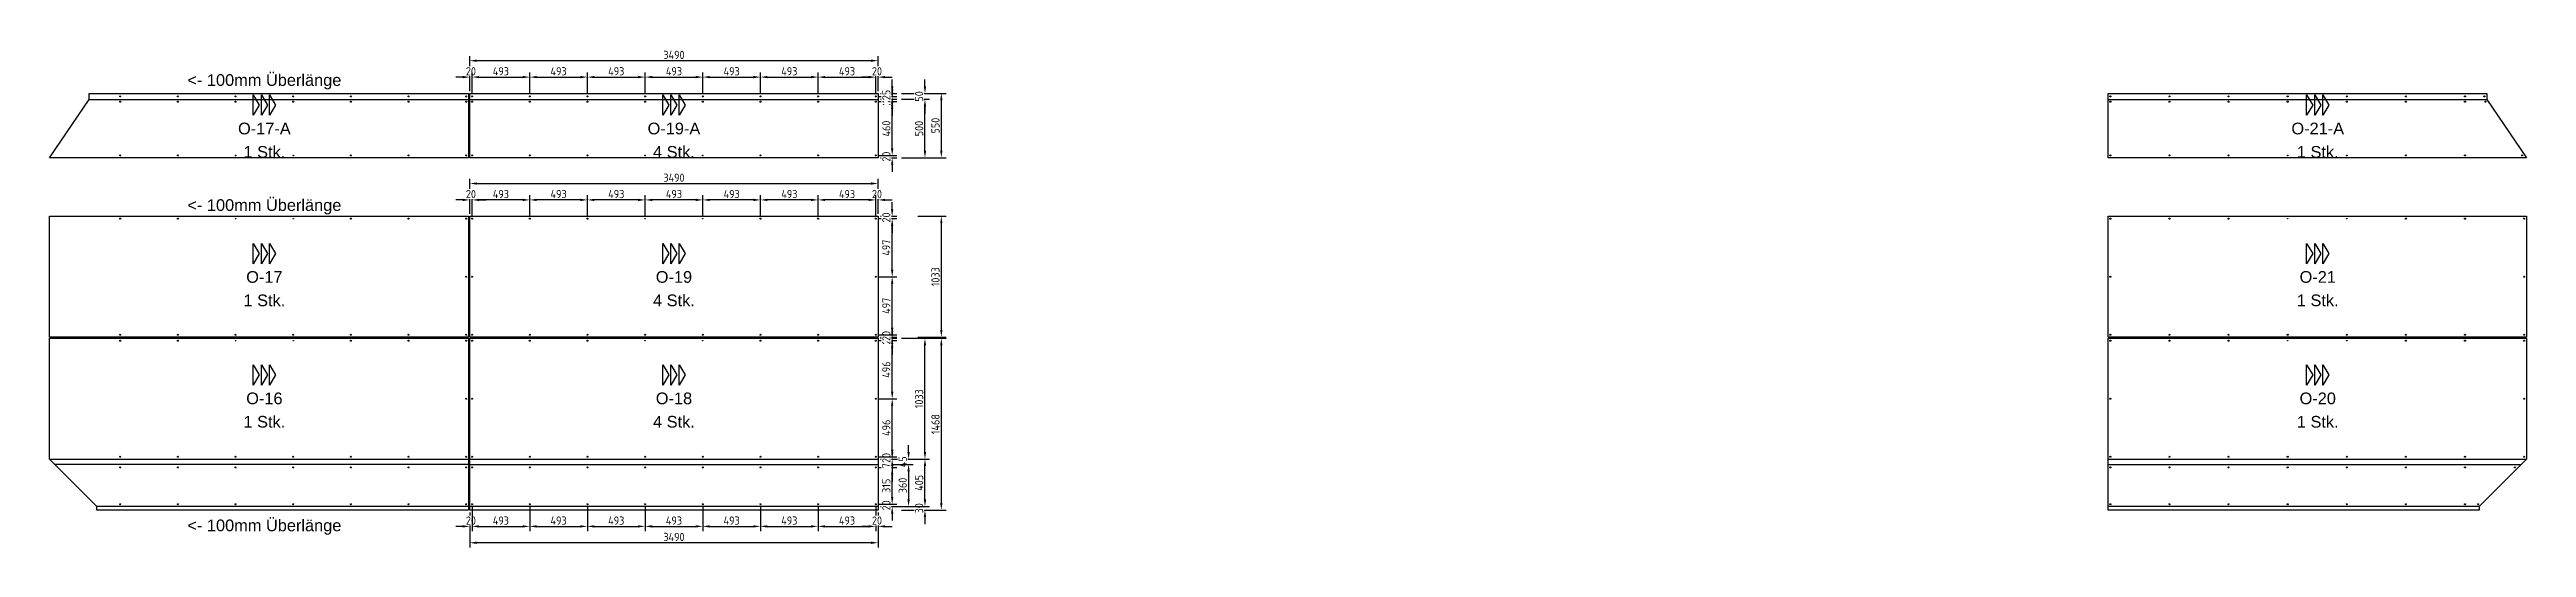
# Model space of a CAD drawing. Header units: millimetres. Extents: x 3800000 to 6300000, y 450000 to 1350000.
# Drawn here: x 4906684 to 4927851, y 1207945 to 1212202 of the extents above; entities that cross this region are included whole.
import ezdxf

# ---------------------------------------------------------------- set-up
doc = ezdxf.new("R2010")
doc.units = ezdxf.units.MM
doc.linetypes.add('Strichliert 5_2.5mm', pattern=[7.5, 5, -2.5])
for name, color, linetype, true_color in [('ANSICHT Paneel Verlegerichtung', 1, 'Continuous', 0xff0000), ('Bohr', 3, 'Continuous', 0x00ff00), ('FERTIGUNG 02 Bemassung Bohrung', 1, 'Continuous', 0xff0000), ('FERTIGUNG 02 Bemassung Geometrie', 212, 'Continuous', 0xcc00cc), ('FERTIGUNG 04 Außenkontur 45° abgefast', 6, 'Strichliert 5_2.5mm', 0xff00ff), ('FERTIGUNG 04 Fräsung Ansichtseite 90°', 1, 'Strichliert 5_2.5mm', 0xff0000), ('FERTIGUNG 04 Fräsung Rückseite 135°', 5, 'Strichliert 5_2.5mm', 0x0000ff), ('FERTIGUNG 04 Fräsung Rückseite 90°', 4, 'Strichliert 5_2.5mm', 0x00ffff), ('Outside', 2, 'Continuous', 0xffff00), ('TXT', 7, 'Continuous', 0xffffff)]:
    doc.layers.add(name, color=color, linetype=linetype, true_color=true_color)
doc.styles.add('Arial Regular', font='arial.ttf')
doc.styles.add('ICC_M1_20', font='')
doc.styles.get('ICC_M1_20').set_extended_font_data('isocp2')
doc.dimstyles.new('ICC_M1_20', dxfattribs={"dimscale": 20, "dimtxt": 3.5, "dimasz": 3, "dimexe": 2, "dimexo": 1, "dimgap": 0.75, "dimtad": 1, "dimtoh": 1, "dimdec": 0, "dimzin": 4, "dimdsep": 46, "dimtxsty": 'ICC_M1_20', "dimcen": 2, "dimadec": 0, "dimazin": 1, "dimtfac": 1, "dimtdec": 4, "dimtix": 1, "dimtofl": 0, "dimtmove": 1, "dimatfit": 3, "dimfxl": 10, "dimfxlon": 1, "dimtfill": 1, "dimtfillclr": 256, "dimtolj": 1, "dimtzin": 1, "dimarcsym": 0})

msp = doc.modelspace()

# ---------------------------------------------------------------- texts
at = {"layer": 'TXT', "color": 1, "true_color": 0xff0000, "char_height": 100, "width": 2791.304, "attachment_point": 5, "style": 'Arial Regular'}
for insert in [(4908520, 1211925.8), (4908520, 1210856.8), (4908520, 1208118.7)]:
    msp.add_mtext('<- 100mm Überlänge', dxfattribs=dict(at, insert=insert))
at = {"layer": 'TXT', "char_height": 100, "attachment_point": 5, "style": 'Arial Regular'}
for s, insert, width in [('O-17-A', (4908520, 1211525.8), 1083.696), ('O-19-A', (4912020, 1211525.8), 1083.696), ('O-21-A', (4926067.5, 1211525.8), 1083.696), ('1 Stk.', (4908520, 1211325.8), 857.609), ('4 Stk.', (4912020, 1211325.8), 883.696), ('1 Stk.', (4926067.5, 1211325.8), 857.609), ('O-17', (4908520, 1210256.8), 792.391), ('O-19', (4912020, 1210256.8), 793.478), ('O-21', (4926067.5, 1210256.8), 754.348), ('1 Stk.', (4908520, 1210056.8), 857.609), ('4 Stk.', (4912020, 1210056.8), 883.696), ('1 Stk.', (4926067.5, 1210056.8), 857.609), ('O-16', (4908520, 1209218.7), 792.391), ('O-18', (4912020, 1209218.7), 793.478), ('O-20', (4926067.5, 1209218.7), 792.391), ('1 Stk.', (4908520, 1209018.7), 857.609), ('4 Stk.', (4912020, 1209018.7), 883.696), ('1 Stk.', (4926067.5, 1209018.7), 857.609)]:
    msp.add_mtext(s, dxfattribs=dict(at, insert=insert, width=width))

# ---------------------------------------------------------------- blocks, each defined once
blk = doc.blocks.new('*D219')
at = {"layer": 'Defpoints', "color": 0}
for p in [(4913765, 1209733), (4914305, 1209733), (4913765, 1208265)]:
    blk.add_point(p, dxfattribs=at)
at = {"layer": 'FERTIGUNG 02 Bemassung Geometrie', "color": 0, "lineweight": -2}
for p, q in [((4914105, 1209733), (4914345, 1209733)), ((4914305, 1208325), (4914305, 1209673)), ((4914105, 1208265), (4914345, 1208265))]:
    blk.add_line(p, q, dxfattribs=at)
at = {"layer": 'FERTIGUNG 02 Bemassung Geometrie', "color": 0}
for points in [[(4914315, 1209673), (4914295, 1209673), (4914305, 1209733)], [(4914295, 1208325), (4914315, 1208325), (4914305, 1208265)]]:
    blk.add_solid(points, dxfattribs=at)
at = {"layer": 'FERTIGUNG 02 Bemassung Geometrie', "color": 0, "insert": (4914255, 1208999), "char_height": 70, "attachment_point": 5, "rotation": 90, "style": 'ICC_M1_20', "bg_fill": 3, "box_fill_scale": 1.1, "bg_fill_color": 9, "bg_fill_true_color": 13158600, "bg_fill_transparency": 0}
blk.add_mtext('\\A1;1468', dxfattribs=at)
blk = doc.blocks.new('*D220')
at = {"layer": 'Defpoints', "color": 0}
for p in [(4913765, 1210776), (4914305, 1210776), (4913765, 1209743)]:
    blk.add_point(p, dxfattribs=at)
at = {"layer": 'FERTIGUNG 02 Bemassung Geometrie', "color": 0, "lineweight": -2}
for p, q in [((4914105, 1210776), (4914345, 1210776)), ((4914305, 1209803), (4914305, 1210716)), ((4914105, 1209743), (4914345, 1209743))]:
    blk.add_line(p, q, dxfattribs=at)
at = {"layer": 'FERTIGUNG 02 Bemassung Geometrie', "color": 0}
for points in [[(4914315, 1210716), (4914295, 1210716), (4914305, 1210776)], [(4914295, 1209803), (4914315, 1209803), (4914305, 1209743)]]:
    blk.add_solid(points, dxfattribs=at)
at = {"layer": 'FERTIGUNG 02 Bemassung Geometrie', "color": 0, "insert": (4914255, 1210259), "char_height": 70, "attachment_point": 5, "rotation": 90, "style": 'ICC_M1_20', "bg_fill": 3, "box_fill_scale": 1.1, "bg_fill_color": 9, "bg_fill_true_color": 13158600, "bg_fill_transparency": 0}
blk.add_mtext('\\A1;1033', dxfattribs=at)
blk = doc.blocks.new('*D221')
at = {"layer": 'Defpoints', "color": 0}
for p in [(4913765, 1211826), (4914305, 1211826), (4913765, 1211276)]:
    blk.add_point(p, dxfattribs=at)
at = {"layer": 'FERTIGUNG 02 Bemassung Geometrie', "color": 0, "lineweight": -2}
for p, q in [((4914105, 1211826), (4914345, 1211826)), ((4914305, 1211336), (4914305, 1211766)), ((4914105, 1211276), (4914345, 1211276))]:
    blk.add_line(p, q, dxfattribs=at)
at = {"layer": 'FERTIGUNG 02 Bemassung Geometrie', "color": 0}
for points in [[(4914315, 1211766), (4914295, 1211766), (4914305, 1211826)], [(4914295, 1211336), (4914315, 1211336), (4914305, 1211276)]]:
    blk.add_solid(points, dxfattribs=at)
at = {"layer": 'FERTIGUNG 02 Bemassung Geometrie', "color": 0, "insert": (4914255, 1211551), "char_height": 70, "attachment_point": 5, "rotation": 90, "style": 'ICC_M1_20', "bg_fill": 3, "box_fill_scale": 1.1, "bg_fill_color": 9, "bg_fill_true_color": 13158600, "bg_fill_transparency": 0}
blk.add_mtext('\\A1;550', dxfattribs=at)
blk = doc.blocks.new('*D222')
at = {"layer": 'Defpoints', "color": 0}
for p in [(4913765, 1208295), (4913765, 1208265)]:
    blk.add_point(p, dxfattribs=at)
at = {"layer": 'FERTIGUNG 02 Bemassung Geometrie', "color": 0, "lineweight": -2}
for p, q in [((4913965, 1208295), (4914205, 1208295)), ((4913965, 1208265), (4914205, 1208265)), ((4914165, 1208355), (4914165, 1208415)), ((4914165, 1208205), (4914165, 1208145))]:
    blk.add_line(p, q, dxfattribs=at)
at = {"layer": 'FERTIGUNG 02 Bemassung Geometrie', "color": 0}
for points in [[(4914155, 1208355), (4914175, 1208355), (4914165, 1208295)], [(4914175, 1208205), (4914155, 1208205), (4914165, 1208265)]]:
    blk.add_solid(points, dxfattribs=at)
at = {"layer": 'FERTIGUNG 02 Bemassung Geometrie', "color": 0, "insert": (4914115, 1208280), "char_height": 70, "attachment_point": 5, "rotation": 90, "style": 'ICC_M1_20', "bg_fill": 3, "box_fill_scale": 1.1, "bg_fill_color": 9, "bg_fill_true_color": 13158600, "bg_fill_transparency": 0}
blk.add_mtext('\\A1;30', dxfattribs=at)
at = {"layer": 'Defpoints', "color": 0}
blk.add_point((4914165, 1208295), dxfattribs=at)
blk = doc.blocks.new('*D223')
at = {"layer": 'Defpoints', "color": 0}
for p in [(4913765, 1208700), (4914165, 1208700), (4913765, 1208295)]:
    blk.add_point(p, dxfattribs=at)
at = {"layer": 'FERTIGUNG 02 Bemassung Geometrie', "color": 0, "lineweight": -2}
for p, q in [((4913965, 1208700), (4914205, 1208700)), ((4914165, 1208355), (4914165, 1208640)), ((4913965, 1208295), (4914205, 1208295))]:
    blk.add_line(p, q, dxfattribs=at)
at = {"layer": 'FERTIGUNG 02 Bemassung Geometrie', "color": 0}
for points in [[(4914175, 1208640), (4914155, 1208640), (4914165, 1208700)], [(4914155, 1208355), (4914175, 1208355), (4914165, 1208295)]]:
    blk.add_solid(points, dxfattribs=at)
at = {"layer": 'FERTIGUNG 02 Bemassung Geometrie', "color": 0, "insert": (4914115, 1208497), "char_height": 70, "attachment_point": 5, "rotation": 90, "style": 'ICC_M1_20', "bg_fill": 3, "box_fill_scale": 1.1, "bg_fill_color": 9, "bg_fill_true_color": 13158600, "bg_fill_transparency": 0}
blk.add_mtext('\\A1;405', dxfattribs=at)
blk = doc.blocks.new('*D224')
at = {"layer": 'Defpoints', "color": 0}
for p in [(4913765, 1209733), (4914165, 1209733), (4913765, 1208700)]:
    blk.add_point(p, dxfattribs=at)
at = {"layer": 'FERTIGUNG 02 Bemassung Geometrie', "color": 0, "lineweight": -2}
for p, q in [((4913965, 1209733), (4914205, 1209733)), ((4914165, 1208760), (4914165, 1209673)), ((4913965, 1208700), (4914205, 1208700))]:
    blk.add_line(p, q, dxfattribs=at)
at = {"layer": 'FERTIGUNG 02 Bemassung Geometrie', "color": 0}
for points in [[(4914175, 1209673), (4914155, 1209673), (4914165, 1209733)], [(4914155, 1208760), (4914175, 1208760), (4914165, 1208700)]]:
    blk.add_solid(points, dxfattribs=at)
at = {"layer": 'FERTIGUNG 02 Bemassung Geometrie', "color": 0, "insert": (4914115, 1209216), "char_height": 70, "attachment_point": 5, "rotation": 90, "style": 'ICC_M1_20', "bg_fill": 3, "box_fill_scale": 1.1, "bg_fill_color": 9, "bg_fill_true_color": 13158600, "bg_fill_transparency": 0}
blk.add_mtext('\\A1;1033', dxfattribs=at)
blk = doc.blocks.new('*D225')
at = {"layer": 'Defpoints', "color": 0}
for p in [(4913765, 1211776), (4914165, 1211776), (4913765, 1211276)]:
    blk.add_point(p, dxfattribs=at)
at = {"layer": 'FERTIGUNG 02 Bemassung Geometrie', "color": 0, "lineweight": -2}
for p, q in [((4913965, 1211776), (4914205, 1211776)), ((4914165, 1211336), (4914165, 1211716)), ((4913965, 1211276), (4914205, 1211276))]:
    blk.add_line(p, q, dxfattribs=at)
at = {"layer": 'FERTIGUNG 02 Bemassung Geometrie', "color": 0}
for points in [[(4914175, 1211716), (4914155, 1211716), (4914165, 1211776)], [(4914155, 1211336), (4914175, 1211336), (4914165, 1211276)]]:
    blk.add_solid(points, dxfattribs=at)
at = {"layer": 'FERTIGUNG 02 Bemassung Geometrie', "color": 0, "insert": (4914115, 1211526), "char_height": 70, "attachment_point": 5, "rotation": 90, "style": 'ICC_M1_20', "bg_fill": 3, "box_fill_scale": 1.1, "bg_fill_color": 9, "bg_fill_true_color": 13158600, "bg_fill_transparency": 0}
blk.add_mtext('\\A1;500', dxfattribs=at)
blk = doc.blocks.new('*D226')
at = {"layer": 'Defpoints', "color": 0}
for p in [(4913765, 1211826), (4913765, 1211776)]:
    blk.add_point(p, dxfattribs=at)
at = {"layer": 'FERTIGUNG 02 Bemassung Geometrie', "color": 0, "lineweight": -2}
for p, q in [((4913965, 1211826), (4914205, 1211826)), ((4914165, 1211886), (4914165, 1211946)), ((4913965, 1211776), (4914205, 1211776)), ((4914165, 1211716), (4914165, 1211656))]:
    blk.add_line(p, q, dxfattribs=at)
at = {"layer": 'FERTIGUNG 02 Bemassung Geometrie', "color": 0}
for points in [[(4914155, 1211886), (4914175, 1211886), (4914165, 1211826)], [(4914175, 1211716), (4914155, 1211716), (4914165, 1211776)]]:
    blk.add_solid(points, dxfattribs=at)
at = {"layer": 'FERTIGUNG 02 Bemassung Geometrie', "color": 0, "insert": (4914115, 1211801), "char_height": 70, "attachment_point": 5, "rotation": 90, "style": 'ICC_M1_20', "bg_fill": 3, "box_fill_scale": 1.1, "bg_fill_color": 9, "bg_fill_true_color": 13158600, "bg_fill_transparency": 0}
blk.add_mtext('\\A1;50', dxfattribs=at)
at = {"layer": 'Defpoints', "color": 0}
blk.add_point((4914165, 1211826), dxfattribs=at)
blk = doc.blocks.new('*D227')
at = {"layer": 'Defpoints', "color": 0}
for p in [(4913765, 1208700), (4913765, 1208655)]:
    blk.add_point(p, dxfattribs=at)
at = {"layer": 'FERTIGUNG 02 Bemassung Geometrie', "color": 0, "lineweight": -2}
for p, q in [((4913825, 1208700), (4914065, 1208700)), ((4913825, 1208655), (4914065, 1208655)), ((4914025, 1208760), (4914025, 1208820)), ((4914025, 1208595), (4914025, 1208535))]:
    blk.add_line(p, q, dxfattribs=at)
at = {"layer": 'FERTIGUNG 02 Bemassung Geometrie', "color": 0}
for points in [[(4914015, 1208760), (4914035, 1208760), (4914025, 1208700)], [(4914035, 1208595), (4914015, 1208595), (4914025, 1208655)]]:
    blk.add_solid(points, dxfattribs=at)
at = {"layer": 'FERTIGUNG 02 Bemassung Geometrie', "color": 0, "insert": (4913975, 1208677), "char_height": 70, "attachment_point": 5, "rotation": 90, "style": 'ICC_M1_20', "bg_fill": 3, "box_fill_scale": 1.1, "bg_fill_color": 9, "bg_fill_true_color": 13158600, "bg_fill_transparency": 0}
blk.add_mtext('\\A1;45', dxfattribs=at)
at = {"layer": 'Defpoints', "color": 0}
blk.add_point((4914025, 1208655), dxfattribs=at)
blk = doc.blocks.new('*D228')
at = {"layer": 'Defpoints', "color": 0}
for p in [(4913765, 1208655), (4913765, 1208295), (4914025, 1208295)]:
    blk.add_point(p, dxfattribs=at)
at = {"layer": 'FERTIGUNG 02 Bemassung Geometrie', "color": 0, "lineweight": -2}
for p, q in [((4913825, 1208655), (4914065, 1208655)), ((4914025, 1208595), (4914025, 1208355)), ((4913825, 1208295), (4914065, 1208295))]:
    blk.add_line(p, q, dxfattribs=at)
at = {"layer": 'FERTIGUNG 02 Bemassung Geometrie', "color": 0}
for points in [[(4914035, 1208595), (4914015, 1208595), (4914025, 1208655)], [(4914015, 1208355), (4914035, 1208355), (4914025, 1208295)]]:
    blk.add_solid(points, dxfattribs=at)
at = {"layer": 'FERTIGUNG 02 Bemassung Geometrie', "color": 0, "insert": (4913975, 1208475), "char_height": 70, "attachment_point": 5, "rotation": 90, "style": 'ICC_M1_20', "bg_fill": 3, "box_fill_scale": 1.1, "bg_fill_color": 9, "bg_fill_true_color": 13158600, "bg_fill_transparency": 0}
blk.add_mtext('\\A1;360', dxfattribs=at)
blk = doc.blocks.new('*D229')
at = {"layer": 'FERTIGUNG 02 Bemassung Bohrung', "color": 0, "lineweight": -2}
for p, q in [((4913885, 1208375), (4913885, 1208435)), ((4913765, 1208315), (4913925, 1208315)), ((4913785, 1208295), (4913925, 1208295)), ((4913885, 1208235), (4913885, 1208175))]:
    blk.add_line(p, q, dxfattribs=at)
at = {"layer": 'FERTIGUNG 02 Bemassung Bohrung', "color": 0}
for points in [[(4913875, 1208375), (4913895, 1208375), (4913885, 1208315)], [(4913895, 1208235), (4913875, 1208235), (4913885, 1208295)]]:
    blk.add_solid(points, dxfattribs=at)
at = {"layer": 'FERTIGUNG 02 Bemassung Bohrung', "color": 0, "insert": (4913835, 1208305), "char_height": 70, "attachment_point": 5, "rotation": 90, "style": 'ICC_M1_20', "bg_fill": 3, "box_fill_scale": 1.1, "bg_fill_color": 9, "bg_fill_true_color": 13158600, "bg_fill_transparency": 0}
blk.add_mtext('\\A1;20', dxfattribs=at)
at = {"layer": 'Defpoints', "color": 0}
for p in [(4913745, 1208315), (4913765, 1208295), (4913885, 1208315)]:
    blk.add_point(p, dxfattribs=at)
blk = doc.blocks.new('*D230')
at = {"layer": 'FERTIGUNG 02 Bemassung Bohrung', "color": 0, "lineweight": -2}
for p, q in [((4913765, 1208629), (4913925, 1208629)), ((4913885, 1208375), (4913885, 1208569)), ((4913765, 1208315), (4913925, 1208315))]:
    blk.add_line(p, q, dxfattribs=at)
at = {"layer": 'FERTIGUNG 02 Bemassung Bohrung', "color": 0}
for points in [[(4913895, 1208569), (4913875, 1208569), (4913885, 1208629)], [(4913875, 1208375), (4913895, 1208375), (4913885, 1208315)]]:
    blk.add_solid(points, dxfattribs=at)
at = {"layer": 'FERTIGUNG 02 Bemassung Bohrung', "color": 0, "insert": (4913835, 1208472), "char_height": 70, "attachment_point": 5, "rotation": 90, "style": 'ICC_M1_20', "bg_fill": 3, "box_fill_scale": 1.1, "bg_fill_color": 9, "bg_fill_true_color": 13158600, "bg_fill_transparency": 0}
blk.add_mtext('\\A1;315', dxfattribs=at)
at = {"layer": 'Defpoints', "color": 0}
for p in [(4913745, 1208629), (4913885, 1208629), (4913745, 1208315)]:
    blk.add_point(p, dxfattribs=at)
blk = doc.blocks.new('*D231')
at = {"layer": 'FERTIGUNG 02 Bemassung Bohrung', "color": 0, "lineweight": -2}
for p, q in [((4913785, 1208700), (4913925, 1208700)), ((4913885, 1208760), (4913885, 1208820)), ((4913765, 1208629), (4913925, 1208629)), ((4913885, 1208569), (4913885, 1208509))]:
    blk.add_line(p, q, dxfattribs=at)
at = {"layer": 'FERTIGUNG 02 Bemassung Bohrung', "color": 0}
for points in [[(4913875, 1208760), (4913895, 1208760), (4913885, 1208700)], [(4913895, 1208569), (4913875, 1208569), (4913885, 1208629)]]:
    blk.add_solid(points, dxfattribs=at)
at = {"layer": 'FERTIGUNG 02 Bemassung Bohrung', "color": 0, "insert": (4913835, 1208665), "char_height": 70, "attachment_point": 5, "rotation": 90, "style": 'ICC_M1_20', "bg_fill": 3, "box_fill_scale": 1.1, "bg_fill_color": 9, "bg_fill_true_color": 13158600, "bg_fill_transparency": 0}
blk.add_mtext('\\A1;70', dxfattribs=at)
at = {"layer": 'Defpoints', "color": 0}
for p in [(4913765, 1208700), (4913885, 1208700), (4913745, 1208629)]:
    blk.add_point(p, dxfattribs=at)
blk = doc.blocks.new('*D232')
at = {"layer": 'FERTIGUNG 02 Bemassung Bohrung', "color": 0, "lineweight": -2}
for p, q in [((4913765, 1208720), (4913925, 1208720)), ((4913785, 1208700), (4913925, 1208700)), ((4913885, 1208780), (4913885, 1208840)), ((4913885, 1208640), (4913885, 1208580))]:
    blk.add_line(p, q, dxfattribs=at)
at = {"layer": 'FERTIGUNG 02 Bemassung Bohrung', "color": 0}
for points in [[(4913875, 1208780), (4913895, 1208780), (4913885, 1208720)], [(4913895, 1208640), (4913875, 1208640), (4913885, 1208700)]]:
    blk.add_solid(points, dxfattribs=at)
at = {"layer": 'FERTIGUNG 02 Bemassung Bohrung', "color": 0, "insert": (4913835, 1208710), "char_height": 70, "attachment_point": 5, "rotation": 90, "style": 'ICC_M1_20', "bg_fill": 3, "box_fill_scale": 1.1, "bg_fill_color": 9, "bg_fill_true_color": 13158600, "bg_fill_transparency": 0}
blk.add_mtext('\\A1;20', dxfattribs=at)
at = {"layer": 'Defpoints', "color": 0}
for p in [(4913745, 1208720), (4913765, 1208700), (4913885, 1208720)]:
    blk.add_point(p, dxfattribs=at)
blk = doc.blocks.new('*D233')
at = {"layer": 'Defpoints', "color": 0}
for p in [(4913745, 1209216), (4913885, 1209216), (4913745, 1208720)]:
    blk.add_point(p, dxfattribs=at)
at = {"layer": 'FERTIGUNG 02 Bemassung Bohrung', "color": 0, "lineweight": -2}
for p, q in [((4913765, 1209216), (4913925, 1209216)), ((4913885, 1208780), (4913885, 1209156)), ((4913765, 1208720), (4913925, 1208720))]:
    blk.add_line(p, q, dxfattribs=at)
at = {"layer": 'FERTIGUNG 02 Bemassung Bohrung', "color": 0}
for points in [[(4913895, 1209156), (4913875, 1209156), (4913885, 1209216)], [(4913875, 1208780), (4913895, 1208780), (4913885, 1208720)]]:
    blk.add_solid(points, dxfattribs=at)
at = {"layer": 'FERTIGUNG 02 Bemassung Bohrung', "color": 0, "insert": (4913835, 1208968), "char_height": 70, "attachment_point": 5, "rotation": 90, "style": 'ICC_M1_20', "bg_fill": 3, "box_fill_scale": 1.1, "bg_fill_color": 9, "bg_fill_true_color": 13158600, "bg_fill_transparency": 0}
blk.add_mtext('\\A1;496', dxfattribs=at)
blk = doc.blocks.new('*D234')
at = {"layer": 'Defpoints', "color": 0}
for p in [(4913745, 1209713), (4913885, 1209713), (4913745, 1209216)]:
    blk.add_point(p, dxfattribs=at)
at = {"layer": 'FERTIGUNG 02 Bemassung Bohrung', "color": 0, "lineweight": -2}
for p, q in [((4913765, 1209713), (4913925, 1209713)), ((4913885, 1209276), (4913885, 1209653)), ((4913765, 1209216), (4913925, 1209216))]:
    blk.add_line(p, q, dxfattribs=at)
at = {"layer": 'FERTIGUNG 02 Bemassung Bohrung', "color": 0}
for points in [[(4913895, 1209653), (4913875, 1209653), (4913885, 1209713)], [(4913875, 1209276), (4913895, 1209276), (4913885, 1209216)]]:
    blk.add_solid(points, dxfattribs=at)
at = {"layer": 'FERTIGUNG 02 Bemassung Bohrung', "color": 0, "insert": (4913835, 1209465), "char_height": 70, "attachment_point": 5, "rotation": 90, "style": 'ICC_M1_20', "bg_fill": 3, "box_fill_scale": 1.1, "bg_fill_color": 9, "bg_fill_true_color": 13158600, "bg_fill_transparency": 0}
blk.add_mtext('\\A1;496', dxfattribs=at)
blk = doc.blocks.new('*D235')
at = {"layer": 'FERTIGUNG 02 Bemassung Bohrung', "color": 0, "lineweight": -2}
for p, q in [((4913765, 1209713), (4913925, 1209713)), ((4913785, 1209733), (4913925, 1209733)), ((4913885, 1209793), (4913885, 1209853)), ((4913885, 1209653), (4913885, 1209593))]:
    blk.add_line(p, q, dxfattribs=at)
at = {"layer": 'FERTIGUNG 02 Bemassung Bohrung', "color": 0}
for points in [[(4913875, 1209793), (4913895, 1209793), (4913885, 1209733)], [(4913895, 1209653), (4913875, 1209653), (4913885, 1209713)]]:
    blk.add_solid(points, dxfattribs=at)
at = {"layer": 'FERTIGUNG 02 Bemassung Bohrung', "color": 0, "insert": (4913835, 1209723), "char_height": 70, "attachment_point": 5, "rotation": 90, "style": 'ICC_M1_20', "bg_fill": 3, "box_fill_scale": 1.1, "bg_fill_color": 9, "bg_fill_true_color": 13158600, "bg_fill_transparency": 0}
blk.add_mtext('\\A1;20', dxfattribs=at)
at = {"layer": 'Defpoints', "color": 0}
for p in [(4913745, 1209713), (4913765, 1209733), (4913885, 1209733)]:
    blk.add_point(p, dxfattribs=at)
blk = doc.blocks.new('*D236')
at = {"layer": 'FERTIGUNG 02 Bemassung Bohrung', "color": 0, "lineweight": -2}
for p, q in [((4913765, 1209763), (4913925, 1209763)), ((4913785, 1209743), (4913925, 1209743)), ((4913885, 1209823), (4913885, 1209883)), ((4913885, 1209683), (4913885, 1209623))]:
    blk.add_line(p, q, dxfattribs=at)
at = {"layer": 'FERTIGUNG 02 Bemassung Bohrung', "color": 0}
for points in [[(4913875, 1209823), (4913895, 1209823), (4913885, 1209763)], [(4913895, 1209683), (4913875, 1209683), (4913885, 1209743)]]:
    blk.add_solid(points, dxfattribs=at)
at = {"layer": 'FERTIGUNG 02 Bemassung Bohrung', "color": 0, "insert": (4913835, 1209753), "char_height": 70, "attachment_point": 5, "rotation": 90, "style": 'ICC_M1_20', "bg_fill": 3, "box_fill_scale": 1.1, "bg_fill_color": 9, "bg_fill_true_color": 13158600, "bg_fill_transparency": 0}
blk.add_mtext('\\A1;20', dxfattribs=at)
at = {"layer": 'Defpoints', "color": 0}
for p in [(4913745, 1209763), (4913765, 1209743), (4913885, 1209763)]:
    blk.add_point(p, dxfattribs=at)
blk = doc.blocks.new('*D237')
at = {"layer": 'Defpoints', "color": 0}
for p in [(4913745, 1210259), (4913885, 1210259), (4913745, 1209763)]:
    blk.add_point(p, dxfattribs=at)
at = {"layer": 'FERTIGUNG 02 Bemassung Bohrung', "color": 0, "lineweight": -2}
for p, q in [((4913765, 1210259), (4913925, 1210259)), ((4913885, 1209823), (4913885, 1210199)), ((4913765, 1209763), (4913925, 1209763))]:
    blk.add_line(p, q, dxfattribs=at)
at = {"layer": 'FERTIGUNG 02 Bemassung Bohrung', "color": 0}
for points in [[(4913895, 1210199), (4913875, 1210199), (4913885, 1210259)], [(4913875, 1209823), (4913895, 1209823), (4913885, 1209763)]]:
    blk.add_solid(points, dxfattribs=at)
at = {"layer": 'FERTIGUNG 02 Bemassung Bohrung', "color": 0, "insert": (4913835, 1210011), "char_height": 70, "attachment_point": 5, "rotation": 90, "style": 'ICC_M1_20', "bg_fill": 3, "box_fill_scale": 1.1, "bg_fill_color": 9, "bg_fill_true_color": 13158600, "bg_fill_transparency": 0}
blk.add_mtext('\\A1;497', dxfattribs=at)
blk = doc.blocks.new('*D238')
at = {"layer": 'Defpoints', "color": 0}
for p in [(4913745, 1210756), (4913885, 1210756), (4913745, 1210259)]:
    blk.add_point(p, dxfattribs=at)
at = {"layer": 'FERTIGUNG 02 Bemassung Bohrung', "color": 0, "lineweight": -2}
for p, q in [((4913765, 1210756), (4913925, 1210756)), ((4913885, 1210319), (4913885, 1210696)), ((4913765, 1210259), (4913925, 1210259))]:
    blk.add_line(p, q, dxfattribs=at)
at = {"layer": 'FERTIGUNG 02 Bemassung Bohrung', "color": 0}
for points in [[(4913895, 1210696), (4913875, 1210696), (4913885, 1210756)], [(4913875, 1210319), (4913895, 1210319), (4913885, 1210259)]]:
    blk.add_solid(points, dxfattribs=at)
at = {"layer": 'FERTIGUNG 02 Bemassung Bohrung', "color": 0, "insert": (4913835, 1210508), "char_height": 70, "attachment_point": 5, "rotation": 90, "style": 'ICC_M1_20', "bg_fill": 3, "box_fill_scale": 1.1, "bg_fill_color": 9, "bg_fill_true_color": 13158600, "bg_fill_transparency": 0}
blk.add_mtext('\\A1;497', dxfattribs=at)
blk = doc.blocks.new('*D239')
at = {"layer": 'FERTIGUNG 02 Bemassung Bohrung', "color": 0, "lineweight": -2}
for p, q in [((4913765, 1210756), (4913925, 1210756)), ((4913785, 1210776), (4913925, 1210776)), ((4913885, 1210836), (4913885, 1210896)), ((4913885, 1210696), (4913885, 1210636))]:
    blk.add_line(p, q, dxfattribs=at)
at = {"layer": 'FERTIGUNG 02 Bemassung Bohrung', "color": 0}
for points in [[(4913875, 1210836), (4913895, 1210836), (4913885, 1210776)], [(4913895, 1210696), (4913875, 1210696), (4913885, 1210756)]]:
    blk.add_solid(points, dxfattribs=at)
at = {"layer": 'FERTIGUNG 02 Bemassung Bohrung', "color": 0, "insert": (4913835, 1210766), "char_height": 70, "attachment_point": 5, "rotation": 90, "style": 'ICC_M1_20', "bg_fill": 3, "box_fill_scale": 1.1, "bg_fill_color": 9, "bg_fill_true_color": 13158600, "bg_fill_transparency": 0}
blk.add_mtext('\\A1;20', dxfattribs=at)
at = {"layer": 'Defpoints', "color": 0}
for p in [(4913745, 1210756), (4913765, 1210776), (4913885, 1210776)]:
    blk.add_point(p, dxfattribs=at)
blk = doc.blocks.new('*D240')
at = {"layer": 'FERTIGUNG 02 Bemassung Bohrung', "color": 0, "lineweight": -2}
for p, q in [((4913885, 1211356), (4913885, 1211416)), ((4913765, 1211296), (4913925, 1211296)), ((4913785, 1211276), (4913925, 1211276)), ((4913885, 1211216), (4913885, 1211156))]:
    blk.add_line(p, q, dxfattribs=at)
at = {"layer": 'FERTIGUNG 02 Bemassung Bohrung', "color": 0}
for points in [[(4913875, 1211356), (4913895, 1211356), (4913885, 1211296)], [(4913895, 1211216), (4913875, 1211216), (4913885, 1211276)]]:
    blk.add_solid(points, dxfattribs=at)
at = {"layer": 'FERTIGUNG 02 Bemassung Bohrung', "color": 0, "insert": (4913835, 1211286), "char_height": 70, "attachment_point": 5, "rotation": 90, "style": 'ICC_M1_20', "bg_fill": 3, "box_fill_scale": 1.1, "bg_fill_color": 9, "bg_fill_true_color": 13158600, "bg_fill_transparency": 0}
blk.add_mtext('\\A1;20', dxfattribs=at)
at = {"layer": 'Defpoints', "color": 0}
for p in [(4913745, 1211296), (4913765, 1211276), (4913885, 1211296)]:
    blk.add_point(p, dxfattribs=at)
blk = doc.blocks.new('*D241')
at = {"layer": 'Defpoints', "color": 0}
for p in [(4913745, 1211756), (4913885, 1211756), (4913745, 1211296)]:
    blk.add_point(p, dxfattribs=at)
at = {"layer": 'FERTIGUNG 02 Bemassung Bohrung', "color": 0, "lineweight": -2}
for p, q in [((4913765, 1211756), (4913925, 1211756)), ((4913885, 1211356), (4913885, 1211696)), ((4913765, 1211296), (4913925, 1211296))]:
    blk.add_line(p, q, dxfattribs=at)
at = {"layer": 'FERTIGUNG 02 Bemassung Bohrung', "color": 0}
for points in [[(4913895, 1211696), (4913875, 1211696), (4913885, 1211756)], [(4913875, 1211356), (4913895, 1211356), (4913885, 1211296)]]:
    blk.add_solid(points, dxfattribs=at)
at = {"layer": 'FERTIGUNG 02 Bemassung Bohrung', "color": 0, "insert": (4913835, 1211526), "char_height": 70, "attachment_point": 5, "rotation": 90, "style": 'ICC_M1_20', "bg_fill": 3, "box_fill_scale": 1.1, "bg_fill_color": 9, "bg_fill_true_color": 13158600, "bg_fill_transparency": 0}
blk.add_mtext('\\A1;460', dxfattribs=at)
blk = doc.blocks.new('*D242')
at = {"layer": 'FERTIGUNG 02 Bemassung Bohrung', "color": 0, "lineweight": -2}
for p, q in [((4913885, 1211836), (4913885, 1211896)), ((4913765, 1211756), (4913925, 1211756)), ((4913785, 1211776), (4913925, 1211776)), ((4913885, 1211696), (4913885, 1211636))]:
    blk.add_line(p, q, dxfattribs=at)
at = {"layer": 'FERTIGUNG 02 Bemassung Bohrung', "color": 0}
for points in [[(4913875, 1211836), (4913895, 1211836), (4913885, 1211776)], [(4913895, 1211696), (4913875, 1211696), (4913885, 1211756)]]:
    blk.add_solid(points, dxfattribs=at)
at = {"layer": 'FERTIGUNG 02 Bemassung Bohrung', "color": 0, "insert": (4913835, 1211766), "char_height": 70, "attachment_point": 5, "rotation": 90, "style": 'ICC_M1_20', "bg_fill": 3, "box_fill_scale": 1.1, "bg_fill_color": 9, "bg_fill_true_color": 13158600, "bg_fill_transparency": 0}
blk.add_mtext('\\A1;20', dxfattribs=at)
at = {"layer": 'Defpoints', "color": 0}
for p in [(4913745, 1211756), (4913765, 1211776), (4913885, 1211776)]:
    blk.add_point(p, dxfattribs=at)
blk = doc.blocks.new('*D243')
at = {"layer": 'FERTIGUNG 02 Bemassung Bohrung', "color": 0, "lineweight": -2}
for p, q in [((4913885, 1211861), (4913885, 1211921)), ((4913765, 1211801), (4913925, 1211801)), ((4913785, 1211776), (4913925, 1211776)), ((4913885, 1211716), (4913885, 1211656))]:
    blk.add_line(p, q, dxfattribs=at)
at = {"layer": 'FERTIGUNG 02 Bemassung Bohrung', "color": 0}
for points in [[(4913875, 1211861), (4913895, 1211861), (4913885, 1211801)], [(4913895, 1211716), (4913875, 1211716), (4913885, 1211776)]]:
    blk.add_solid(points, dxfattribs=at)
at = {"layer": 'FERTIGUNG 02 Bemassung Bohrung', "color": 0, "insert": (4913835, 1211788), "char_height": 70, "attachment_point": 5, "rotation": 90, "style": 'ICC_M1_20', "bg_fill": 3, "box_fill_scale": 1.1, "bg_fill_color": 9, "bg_fill_true_color": 13158600, "bg_fill_transparency": 0}
blk.add_mtext('\\A1;25', dxfattribs=at)
at = {"layer": 'Defpoints', "color": 0}
for p in [(4913745, 1211801), (4913765, 1211776), (4913885, 1211801)]:
    blk.add_point(p, dxfattribs=at)
blk = doc.blocks.new('*D244')
at = {"layer": 'FERTIGUNG 02 Bemassung Bohrung', "color": 0, "lineweight": -2}
for p, q in [((4913785, 1211826), (4913925, 1211826)), ((4913885, 1211886), (4913885, 1211946)), ((4913765, 1211801), (4913925, 1211801)), ((4913885, 1211741), (4913885, 1211681))]:
    blk.add_line(p, q, dxfattribs=at)
at = {"layer": 'FERTIGUNG 02 Bemassung Bohrung', "color": 0}
for points in [[(4913875, 1211886), (4913895, 1211886), (4913885, 1211826)], [(4913895, 1211741), (4913875, 1211741), (4913885, 1211801)]]:
    blk.add_solid(points, dxfattribs=at)
at = {"layer": 'FERTIGUNG 02 Bemassung Bohrung', "color": 0, "insert": (4913835, 1211813), "char_height": 70, "attachment_point": 5, "rotation": 90, "style": 'ICC_M1_20', "bg_fill": 3, "box_fill_scale": 1.1, "bg_fill_color": 9, "bg_fill_true_color": 13158600, "bg_fill_transparency": 0}
blk.add_mtext('\\A1;25', dxfattribs=at)
at = {"layer": 'Defpoints', "color": 0}
for p in [(4913765, 1211826), (4913885, 1211826), (4913745, 1211801)]:
    blk.add_point(p, dxfattribs=at)
blk = doc.blocks.new('*D245')
at = {"layer": 'Defpoints', "color": 0}
for p in [(4910275, 1208265), (4913765, 1208265), (4910275, 1207985)]:
    blk.add_point(p, dxfattribs=at)
at = {"layer": 'FERTIGUNG 02 Bemassung Geometrie', "color": 0, "lineweight": -2}
for p, q in [((4910275, 1208185), (4910275, 1207945)), ((4913765, 1208185), (4913765, 1207945)), ((4913705, 1207985), (4910335, 1207985))]:
    blk.add_line(p, q, dxfattribs=at)
at = {"layer": 'FERTIGUNG 02 Bemassung Geometrie', "color": 0}
for points in [[(4910335, 1207995), (4910335, 1207975), (4910275, 1207985)], [(4913705, 1207975), (4913705, 1207995), (4913765, 1207985)]]:
    blk.add_solid(points, dxfattribs=at)
at = {"layer": 'FERTIGUNG 02 Bemassung Geometrie', "color": 0, "insert": (4912020, 1208035), "char_height": 70, "attachment_point": 5, "style": 'ICC_M1_20', "bg_fill": 3, "box_fill_scale": 1.1, "bg_fill_color": 9, "bg_fill_true_color": 13158600, "bg_fill_transparency": 0}
blk.add_mtext('\\A1;3490', dxfattribs=at)
blk = doc.blocks.new('*D246')
at = {"layer": 'FERTIGUNG 02 Bemassung Bohrung', "color": 0, "lineweight": -2}
for p, q in [((4910275, 1208245), (4910275, 1208085)), ((4910295, 1208295), (4910295, 1208085)), ((4910215, 1208125), (4910155, 1208125)), ((4910355, 1208125), (4910415, 1208125))]:
    blk.add_line(p, q, dxfattribs=at)
at = {"layer": 'FERTIGUNG 02 Bemassung Bohrung', "color": 0}
for points in [[(4910215, 1208115), (4910215, 1208135), (4910275, 1208125)], [(4910355, 1208135), (4910355, 1208115), (4910295, 1208125)]]:
    blk.add_solid(points, dxfattribs=at)
at = {"layer": 'FERTIGUNG 02 Bemassung Bohrung', "color": 0, "insert": (4910285, 1208175), "char_height": 70, "attachment_point": 5, "style": 'ICC_M1_20', "bg_fill": 3, "box_fill_scale": 1.1, "bg_fill_color": 9, "bg_fill_true_color": 13158600, "bg_fill_transparency": 0}
blk.add_mtext('\\A1;20', dxfattribs=at)
at = {"layer": 'Defpoints', "color": 0}
for p in [(4910275, 1208265), (4910295, 1208315), (4910295, 1208125)]:
    blk.add_point(p, dxfattribs=at)
blk = doc.blocks.new('*D247')
at = {"layer": 'Defpoints', "color": 0}
for p in [(4910295, 1208315), (4910788, 1208315), (4910788, 1208125)]:
    blk.add_point(p, dxfattribs=at)
at = {"layer": 'FERTIGUNG 02 Bemassung Bohrung', "color": 0, "lineweight": -2}
for p, q in [((4910295, 1208295), (4910295, 1208085)), ((4910788, 1208295), (4910788, 1208085)), ((4910355, 1208125), (4910728, 1208125))]:
    blk.add_line(p, q, dxfattribs=at)
at = {"layer": 'FERTIGUNG 02 Bemassung Bohrung', "color": 0}
for points in [[(4910355, 1208135), (4910355, 1208115), (4910295, 1208125)], [(4910728, 1208115), (4910728, 1208135), (4910788, 1208125)]]:
    blk.add_solid(points, dxfattribs=at)
at = {"layer": 'FERTIGUNG 02 Bemassung Bohrung', "color": 0, "insert": (4910541, 1208175), "char_height": 70, "attachment_point": 5, "style": 'ICC_M1_20', "bg_fill": 3, "box_fill_scale": 1.1, "bg_fill_color": 9, "bg_fill_true_color": 13158600, "bg_fill_transparency": 0}
blk.add_mtext('\\A1;493', dxfattribs=at)
blk = doc.blocks.new('*D248')
at = {"layer": 'Defpoints', "color": 0}
for p in [(4910788, 1208315), (4911281, 1208315), (4911281, 1208125)]:
    blk.add_point(p, dxfattribs=at)
at = {"layer": 'FERTIGUNG 02 Bemassung Bohrung', "color": 0, "lineweight": -2}
for p, q in [((4910788, 1208295), (4910788, 1208085)), ((4911281, 1208295), (4911281, 1208085)), ((4910848, 1208125), (4911221, 1208125))]:
    blk.add_line(p, q, dxfattribs=at)
at = {"layer": 'FERTIGUNG 02 Bemassung Bohrung', "color": 0}
for points in [[(4910848, 1208135), (4910848, 1208115), (4910788, 1208125)], [(4911221, 1208115), (4911221, 1208135), (4911281, 1208125)]]:
    blk.add_solid(points, dxfattribs=at)
at = {"layer": 'FERTIGUNG 02 Bemassung Bohrung', "color": 0, "insert": (4911034, 1208175), "char_height": 70, "attachment_point": 5, "style": 'ICC_M1_20', "bg_fill": 3, "box_fill_scale": 1.1, "bg_fill_color": 9, "bg_fill_true_color": 13158600, "bg_fill_transparency": 0}
blk.add_mtext('\\A1;493', dxfattribs=at)
blk = doc.blocks.new('*D249')
at = {"layer": 'Defpoints', "color": 0}
for p in [(4911281, 1208315), (4911774, 1208315), (4911774, 1208125)]:
    blk.add_point(p, dxfattribs=at)
at = {"layer": 'FERTIGUNG 02 Bemassung Bohrung', "color": 0, "lineweight": -2}
for p, q in [((4911281, 1208295), (4911281, 1208085)), ((4911774, 1208295), (4911774, 1208085)), ((4911341, 1208125), (4911714, 1208125))]:
    blk.add_line(p, q, dxfattribs=at)
at = {"layer": 'FERTIGUNG 02 Bemassung Bohrung', "color": 0}
for points in [[(4911341, 1208135), (4911341, 1208115), (4911281, 1208125)], [(4911714, 1208115), (4911714, 1208135), (4911774, 1208125)]]:
    blk.add_solid(points, dxfattribs=at)
at = {"layer": 'FERTIGUNG 02 Bemassung Bohrung', "color": 0, "insert": (4911527, 1208175), "char_height": 70, "attachment_point": 5, "style": 'ICC_M1_20', "bg_fill": 3, "box_fill_scale": 1.1, "bg_fill_color": 9, "bg_fill_true_color": 13158600, "bg_fill_transparency": 0}
blk.add_mtext('\\A1;493', dxfattribs=at)
blk = doc.blocks.new('*D250')
at = {"layer": 'Defpoints', "color": 0}
for p in [(4911774, 1208315), (4912266, 1208315), (4912266, 1208125)]:
    blk.add_point(p, dxfattribs=at)
at = {"layer": 'FERTIGUNG 02 Bemassung Bohrung', "color": 0, "lineweight": -2}
for p, q in [((4911774, 1208295), (4911774, 1208085)), ((4912266, 1208295), (4912266, 1208085)), ((4911834, 1208125), (4912206, 1208125))]:
    blk.add_line(p, q, dxfattribs=at)
at = {"layer": 'FERTIGUNG 02 Bemassung Bohrung', "color": 0}
for points in [[(4911834, 1208135), (4911834, 1208115), (4911774, 1208125)], [(4912206, 1208115), (4912206, 1208135), (4912266, 1208125)]]:
    blk.add_solid(points, dxfattribs=at)
at = {"layer": 'FERTIGUNG 02 Bemassung Bohrung', "color": 0, "insert": (4912020, 1208175), "char_height": 70, "attachment_point": 5, "style": 'ICC_M1_20', "bg_fill": 3, "box_fill_scale": 1.1, "bg_fill_color": 9, "bg_fill_true_color": 13158600, "bg_fill_transparency": 0}
blk.add_mtext('\\A1;493', dxfattribs=at)
blk = doc.blocks.new('*D251')
at = {"layer": 'Defpoints', "color": 0}
for p in [(4912266, 1208315), (4912759, 1208315), (4912759, 1208125)]:
    blk.add_point(p, dxfattribs=at)
at = {"layer": 'FERTIGUNG 02 Bemassung Bohrung', "color": 0, "lineweight": -2}
for p, q in [((4912266, 1208295), (4912266, 1208085)), ((4912759, 1208295), (4912759, 1208085)), ((4912326, 1208125), (4912699, 1208125))]:
    blk.add_line(p, q, dxfattribs=at)
at = {"layer": 'FERTIGUNG 02 Bemassung Bohrung', "color": 0}
for points in [[(4912326, 1208135), (4912326, 1208115), (4912266, 1208125)], [(4912699, 1208115), (4912699, 1208135), (4912759, 1208125)]]:
    blk.add_solid(points, dxfattribs=at)
at = {"layer": 'FERTIGUNG 02 Bemassung Bohrung', "color": 0, "insert": (4912513, 1208175), "char_height": 70, "attachment_point": 5, "style": 'ICC_M1_20', "bg_fill": 3, "box_fill_scale": 1.1, "bg_fill_color": 9, "bg_fill_true_color": 13158600, "bg_fill_transparency": 0}
blk.add_mtext('\\A1;493', dxfattribs=at)
blk = doc.blocks.new('*D252')
at = {"layer": 'Defpoints', "color": 0}
for p in [(4912759, 1208315), (4913252, 1208315), (4913252, 1208125)]:
    blk.add_point(p, dxfattribs=at)
at = {"layer": 'FERTIGUNG 02 Bemassung Bohrung', "color": 0, "lineweight": -2}
for p, q in [((4912759, 1208295), (4912759, 1208085)), ((4913252, 1208295), (4913252, 1208085)), ((4912819, 1208125), (4913192, 1208125))]:
    blk.add_line(p, q, dxfattribs=at)
at = {"layer": 'FERTIGUNG 02 Bemassung Bohrung', "color": 0}
for points in [[(4912819, 1208135), (4912819, 1208115), (4912759, 1208125)], [(4913192, 1208115), (4913192, 1208135), (4913252, 1208125)]]:
    blk.add_solid(points, dxfattribs=at)
at = {"layer": 'FERTIGUNG 02 Bemassung Bohrung', "color": 0, "insert": (4913006, 1208175), "char_height": 70, "attachment_point": 5, "style": 'ICC_M1_20', "bg_fill": 3, "box_fill_scale": 1.1, "bg_fill_color": 9, "bg_fill_true_color": 13158600, "bg_fill_transparency": 0}
blk.add_mtext('\\A1;493', dxfattribs=at)
blk = doc.blocks.new('*D253')
at = {"layer": 'Defpoints', "color": 0}
for p in [(4913252, 1208315), (4913745, 1208315), (4913745, 1208125)]:
    blk.add_point(p, dxfattribs=at)
at = {"layer": 'FERTIGUNG 02 Bemassung Bohrung', "color": 0, "lineweight": -2}
for p, q in [((4913252, 1208295), (4913252, 1208085)), ((4913745, 1208295), (4913745, 1208085)), ((4913312, 1208125), (4913685, 1208125))]:
    blk.add_line(p, q, dxfattribs=at)
at = {"layer": 'FERTIGUNG 02 Bemassung Bohrung', "color": 0}
for points in [[(4913312, 1208135), (4913312, 1208115), (4913252, 1208125)], [(4913685, 1208115), (4913685, 1208135), (4913745, 1208125)]]:
    blk.add_solid(points, dxfattribs=at)
at = {"layer": 'FERTIGUNG 02 Bemassung Bohrung', "color": 0, "insert": (4913499, 1208175), "char_height": 70, "attachment_point": 5, "style": 'ICC_M1_20', "bg_fill": 3, "box_fill_scale": 1.1, "bg_fill_color": 9, "bg_fill_true_color": 13158600, "bg_fill_transparency": 0}
blk.add_mtext('\\A1;493', dxfattribs=at)
blk = doc.blocks.new('*D254')
at = {"layer": 'FERTIGUNG 02 Bemassung Bohrung', "color": 0, "lineweight": -2}
for p, q in [((4913745, 1208295), (4913745, 1208085)), ((4913765, 1208245), (4913765, 1208085)), ((4913685, 1208125), (4913625, 1208125)), ((4913825, 1208125), (4913885, 1208125))]:
    blk.add_line(p, q, dxfattribs=at)
at = {"layer": 'FERTIGUNG 02 Bemassung Bohrung', "color": 0}
for points in [[(4913685, 1208115), (4913685, 1208135), (4913745, 1208125)], [(4913825, 1208135), (4913825, 1208115), (4913765, 1208125)]]:
    blk.add_solid(points, dxfattribs=at)
at = {"layer": 'FERTIGUNG 02 Bemassung Bohrung', "color": 0, "insert": (4913755, 1208175), "char_height": 70, "attachment_point": 5, "style": 'ICC_M1_20', "bg_fill": 3, "box_fill_scale": 1.1, "bg_fill_color": 9, "bg_fill_true_color": 13158600, "bg_fill_transparency": 0}
blk.add_mtext('\\A1;20', dxfattribs=at)
at = {"layer": 'Defpoints', "color": 0}
for p in [(4913745, 1208315), (4913765, 1208265), (4913765, 1208125)]:
    blk.add_point(p, dxfattribs=at)
blk = doc.blocks.new('*D255')
at = {"layer": 'Defpoints', "color": 0}
for p in [(4913765, 1211056), (4910275, 1210776), (4913765, 1210776)]:
    blk.add_point(p, dxfattribs=at)
at = {"layer": 'FERTIGUNG 02 Bemassung Geometrie', "color": 0, "lineweight": -2}
for p, q in [((4910275, 1210856), (4910275, 1211096)), ((4910335, 1211056), (4913705, 1211056)), ((4913765, 1210856), (4913765, 1211096))]:
    blk.add_line(p, q, dxfattribs=at)
at = {"layer": 'FERTIGUNG 02 Bemassung Geometrie', "color": 0}
for points in [[(4910335, 1211066), (4910335, 1211046), (4910275, 1211056)], [(4913705, 1211046), (4913705, 1211066), (4913765, 1211056)]]:
    blk.add_solid(points, dxfattribs=at)
at = {"layer": 'FERTIGUNG 02 Bemassung Geometrie', "color": 0, "insert": (4912020, 1211106), "char_height": 70, "attachment_point": 5, "style": 'ICC_M1_20', "bg_fill": 3, "box_fill_scale": 1.1, "bg_fill_color": 9, "bg_fill_true_color": 13158600, "bg_fill_transparency": 0}
blk.add_mtext('\\A1;3490', dxfattribs=at)
blk = doc.blocks.new('*D256')
at = {"layer": 'Defpoints', "color": 0}
for p in [(4913745, 1210756), (4913765, 1210776)]:
    blk.add_point(p, dxfattribs=at)
at = {"layer": 'FERTIGUNG 02 Bemassung Bohrung', "color": 0, "lineweight": -2}
for p, q in [((4913685, 1210916), (4913625, 1210916)), ((4913745, 1210776), (4913745, 1210956)), ((4913765, 1210796), (4913765, 1210956)), ((4913825, 1210916), (4913885, 1210916))]:
    blk.add_line(p, q, dxfattribs=at)
at = {"layer": 'FERTIGUNG 02 Bemassung Bohrung', "color": 0}
for points in [[(4913685, 1210906), (4913685, 1210926), (4913745, 1210916)], [(4913825, 1210926), (4913825, 1210906), (4913765, 1210916)]]:
    blk.add_solid(points, dxfattribs=at)
at = {"layer": 'FERTIGUNG 02 Bemassung Bohrung', "color": 0, "insert": (4913755, 1210966), "char_height": 70, "attachment_point": 5, "style": 'ICC_M1_20', "bg_fill": 3, "box_fill_scale": 1.1, "bg_fill_color": 9, "bg_fill_true_color": 13158600, "bg_fill_transparency": 0}
blk.add_mtext('\\A1;20', dxfattribs=at)
at = {"layer": 'Defpoints', "color": 0}
blk.add_point((4913745, 1210916), dxfattribs=at)
blk = doc.blocks.new('*D257')
at = {"layer": 'Defpoints', "color": 0}
for p in [(4913252, 1210916), (4913252, 1210756), (4913745, 1210756)]:
    blk.add_point(p, dxfattribs=at)
at = {"layer": 'FERTIGUNG 02 Bemassung Bohrung', "color": 0, "lineweight": -2}
for p, q in [((4913252, 1210776), (4913252, 1210956)), ((4913685, 1210916), (4913312, 1210916)), ((4913745, 1210776), (4913745, 1210956))]:
    blk.add_line(p, q, dxfattribs=at)
at = {"layer": 'FERTIGUNG 02 Bemassung Bohrung', "color": 0}
for points in [[(4913312, 1210926), (4913312, 1210906), (4913252, 1210916)], [(4913685, 1210906), (4913685, 1210926), (4913745, 1210916)]]:
    blk.add_solid(points, dxfattribs=at)
at = {"layer": 'FERTIGUNG 02 Bemassung Bohrung', "color": 0, "insert": (4913499, 1210966), "char_height": 70, "attachment_point": 5, "style": 'ICC_M1_20', "bg_fill": 3, "box_fill_scale": 1.1, "bg_fill_color": 9, "bg_fill_true_color": 13158600, "bg_fill_transparency": 0}
blk.add_mtext('\\A1;493', dxfattribs=at)
blk = doc.blocks.new('*D258')
at = {"layer": 'Defpoints', "color": 0}
for p in [(4912759, 1210916), (4912759, 1210756), (4913252, 1210756)]:
    blk.add_point(p, dxfattribs=at)
at = {"layer": 'FERTIGUNG 02 Bemassung Bohrung', "color": 0, "lineweight": -2}
for p, q in [((4912759, 1210776), (4912759, 1210956)), ((4913192, 1210916), (4912819, 1210916)), ((4913252, 1210776), (4913252, 1210956))]:
    blk.add_line(p, q, dxfattribs=at)
at = {"layer": 'FERTIGUNG 02 Bemassung Bohrung', "color": 0}
for points in [[(4912819, 1210926), (4912819, 1210906), (4912759, 1210916)], [(4913192, 1210906), (4913192, 1210926), (4913252, 1210916)]]:
    blk.add_solid(points, dxfattribs=at)
at = {"layer": 'FERTIGUNG 02 Bemassung Bohrung', "color": 0, "insert": (4913006, 1210966), "char_height": 70, "attachment_point": 5, "style": 'ICC_M1_20', "bg_fill": 3, "box_fill_scale": 1.1, "bg_fill_color": 9, "bg_fill_true_color": 13158600, "bg_fill_transparency": 0}
blk.add_mtext('\\A1;493', dxfattribs=at)
blk = doc.blocks.new('*D259')
at = {"layer": 'Defpoints', "color": 0}
for p in [(4912266, 1210916), (4912266, 1210756), (4912759, 1210756)]:
    blk.add_point(p, dxfattribs=at)
at = {"layer": 'FERTIGUNG 02 Bemassung Bohrung', "color": 0, "lineweight": -2}
for p, q in [((4912266, 1210776), (4912266, 1210956)), ((4912699, 1210916), (4912326, 1210916)), ((4912759, 1210776), (4912759, 1210956))]:
    blk.add_line(p, q, dxfattribs=at)
at = {"layer": 'FERTIGUNG 02 Bemassung Bohrung', "color": 0}
for points in [[(4912326, 1210926), (4912326, 1210906), (4912266, 1210916)], [(4912699, 1210906), (4912699, 1210926), (4912759, 1210916)]]:
    blk.add_solid(points, dxfattribs=at)
at = {"layer": 'FERTIGUNG 02 Bemassung Bohrung', "color": 0, "insert": (4912513, 1210966), "char_height": 70, "attachment_point": 5, "style": 'ICC_M1_20', "bg_fill": 3, "box_fill_scale": 1.1, "bg_fill_color": 9, "bg_fill_true_color": 13158600, "bg_fill_transparency": 0}
blk.add_mtext('\\A1;493', dxfattribs=at)
blk = doc.blocks.new('*D260')
at = {"layer": 'Defpoints', "color": 0}
for p in [(4911774, 1210916), (4911774, 1210756), (4912266, 1210756)]:
    blk.add_point(p, dxfattribs=at)
at = {"layer": 'FERTIGUNG 02 Bemassung Bohrung', "color": 0, "lineweight": -2}
for p, q in [((4911774, 1210776), (4911774, 1210956)), ((4912206, 1210916), (4911834, 1210916)), ((4912266, 1210776), (4912266, 1210956))]:
    blk.add_line(p, q, dxfattribs=at)
at = {"layer": 'FERTIGUNG 02 Bemassung Bohrung', "color": 0}
for points in [[(4911834, 1210926), (4911834, 1210906), (4911774, 1210916)], [(4912206, 1210906), (4912206, 1210926), (4912266, 1210916)]]:
    blk.add_solid(points, dxfattribs=at)
at = {"layer": 'FERTIGUNG 02 Bemassung Bohrung', "color": 0, "insert": (4912020, 1210966), "char_height": 70, "attachment_point": 5, "style": 'ICC_M1_20', "bg_fill": 3, "box_fill_scale": 1.1, "bg_fill_color": 9, "bg_fill_true_color": 13158600, "bg_fill_transparency": 0}
blk.add_mtext('\\A1;493', dxfattribs=at)
blk = doc.blocks.new('*D261')
at = {"layer": 'Defpoints', "color": 0}
for p in [(4911281, 1210916), (4911281, 1210756), (4911774, 1210756)]:
    blk.add_point(p, dxfattribs=at)
at = {"layer": 'FERTIGUNG 02 Bemassung Bohrung', "color": 0, "lineweight": -2}
for p, q in [((4911281, 1210776), (4911281, 1210956)), ((4911714, 1210916), (4911341, 1210916)), ((4911774, 1210776), (4911774, 1210956))]:
    blk.add_line(p, q, dxfattribs=at)
at = {"layer": 'FERTIGUNG 02 Bemassung Bohrung', "color": 0}
for points in [[(4911341, 1210926), (4911341, 1210906), (4911281, 1210916)], [(4911714, 1210906), (4911714, 1210926), (4911774, 1210916)]]:
    blk.add_solid(points, dxfattribs=at)
at = {"layer": 'FERTIGUNG 02 Bemassung Bohrung', "color": 0, "insert": (4911527, 1210966), "char_height": 70, "attachment_point": 5, "style": 'ICC_M1_20', "bg_fill": 3, "box_fill_scale": 1.1, "bg_fill_color": 9, "bg_fill_true_color": 13158600, "bg_fill_transparency": 0}
blk.add_mtext('\\A1;493', dxfattribs=at)
blk = doc.blocks.new('*D262')
at = {"layer": 'Defpoints', "color": 0}
for p in [(4910788, 1210916), (4910788, 1210756), (4911281, 1210756)]:
    blk.add_point(p, dxfattribs=at)
at = {"layer": 'FERTIGUNG 02 Bemassung Bohrung', "color": 0, "lineweight": -2}
for p, q in [((4910788, 1210776), (4910788, 1210956)), ((4911221, 1210916), (4910848, 1210916)), ((4911281, 1210776), (4911281, 1210956))]:
    blk.add_line(p, q, dxfattribs=at)
at = {"layer": 'FERTIGUNG 02 Bemassung Bohrung', "color": 0}
for points in [[(4910848, 1210926), (4910848, 1210906), (4910788, 1210916)], [(4911221, 1210906), (4911221, 1210926), (4911281, 1210916)]]:
    blk.add_solid(points, dxfattribs=at)
at = {"layer": 'FERTIGUNG 02 Bemassung Bohrung', "color": 0, "insert": (4911034, 1210966), "char_height": 70, "attachment_point": 5, "style": 'ICC_M1_20', "bg_fill": 3, "box_fill_scale": 1.1, "bg_fill_color": 9, "bg_fill_true_color": 13158600, "bg_fill_transparency": 0}
blk.add_mtext('\\A1;493', dxfattribs=at)
blk = doc.blocks.new('*D263')
at = {"layer": 'Defpoints', "color": 0}
for p in [(4910295, 1210916), (4910295, 1210756), (4910788, 1210756)]:
    blk.add_point(p, dxfattribs=at)
at = {"layer": 'FERTIGUNG 02 Bemassung Bohrung', "color": 0, "lineweight": -2}
for p, q in [((4910295, 1210776), (4910295, 1210956)), ((4910728, 1210916), (4910355, 1210916)), ((4910788, 1210776), (4910788, 1210956))]:
    blk.add_line(p, q, dxfattribs=at)
at = {"layer": 'FERTIGUNG 02 Bemassung Bohrung', "color": 0}
for points in [[(4910355, 1210926), (4910355, 1210906), (4910295, 1210916)], [(4910728, 1210906), (4910728, 1210926), (4910788, 1210916)]]:
    blk.add_solid(points, dxfattribs=at)
at = {"layer": 'FERTIGUNG 02 Bemassung Bohrung', "color": 0, "insert": (4910541, 1210966), "char_height": 70, "attachment_point": 5, "style": 'ICC_M1_20', "bg_fill": 3, "box_fill_scale": 1.1, "bg_fill_color": 9, "bg_fill_true_color": 13158600, "bg_fill_transparency": 0}
blk.add_mtext('\\A1;493', dxfattribs=at)
blk = doc.blocks.new('*D264')
at = {"layer": 'Defpoints', "color": 0}
for p in [(4910275, 1210776), (4910295, 1210756)]:
    blk.add_point(p, dxfattribs=at)
at = {"layer": 'FERTIGUNG 02 Bemassung Bohrung', "color": 0, "lineweight": -2}
for p, q in [((4910215, 1210916), (4910155, 1210916)), ((4910275, 1210796), (4910275, 1210956)), ((4910295, 1210776), (4910295, 1210956)), ((4910355, 1210916), (4910415, 1210916))]:
    blk.add_line(p, q, dxfattribs=at)
at = {"layer": 'FERTIGUNG 02 Bemassung Bohrung', "color": 0}
for points in [[(4910215, 1210906), (4910215, 1210926), (4910275, 1210916)], [(4910355, 1210926), (4910355, 1210906), (4910295, 1210916)]]:
    blk.add_solid(points, dxfattribs=at)
at = {"layer": 'FERTIGUNG 02 Bemassung Bohrung', "color": 0, "insert": (4910285, 1210966), "char_height": 70, "attachment_point": 5, "style": 'ICC_M1_20', "bg_fill": 3, "box_fill_scale": 1.1, "bg_fill_color": 9, "bg_fill_true_color": 13158600, "bg_fill_transparency": 0}
blk.add_mtext('\\A1;20', dxfattribs=at)
at = {"layer": 'Defpoints', "color": 0}
blk.add_point((4910275, 1210916), dxfattribs=at)
blk = doc.blocks.new('*D265')
at = {"layer": 'Defpoints', "color": 0}
for p in [(4910275, 1212106), (4910275, 1211826), (4913765, 1211826)]:
    blk.add_point(p, dxfattribs=at)
at = {"layer": 'FERTIGUNG 02 Bemassung Geometrie', "color": 0, "lineweight": -2}
for p, q in [((4910275, 1211906), (4910275, 1212146)), ((4913705, 1212106), (4910335, 1212106)), ((4913765, 1211906), (4913765, 1212146))]:
    blk.add_line(p, q, dxfattribs=at)
at = {"layer": 'FERTIGUNG 02 Bemassung Geometrie', "color": 0}
for points in [[(4910335, 1212116), (4910335, 1212096), (4910275, 1212106)], [(4913705, 1212096), (4913705, 1212116), (4913765, 1212106)]]:
    blk.add_solid(points, dxfattribs=at)
at = {"layer": 'FERTIGUNG 02 Bemassung Geometrie', "color": 0, "insert": (4912020, 1212156), "char_height": 70, "attachment_point": 5, "style": 'ICC_M1_20', "bg_fill": 3, "box_fill_scale": 1.1, "bg_fill_color": 9, "bg_fill_true_color": 13158600, "bg_fill_transparency": 0}
blk.add_mtext('\\A1;3490', dxfattribs=at)
blk = doc.blocks.new('*D266')
at = {"layer": 'Defpoints', "color": 0}
for p in [(4910275, 1211826), (4910295, 1211801)]:
    blk.add_point(p, dxfattribs=at)
at = {"layer": 'FERTIGUNG 02 Bemassung Bohrung', "color": 0, "lineweight": -2}
for p, q in [((4910215, 1211966), (4910155, 1211966)), ((4910275, 1211846), (4910275, 1212006)), ((4910295, 1211821), (4910295, 1212006)), ((4910355, 1211966), (4910415, 1211966))]:
    blk.add_line(p, q, dxfattribs=at)
at = {"layer": 'FERTIGUNG 02 Bemassung Bohrung', "color": 0}
for points in [[(4910215, 1211956), (4910215, 1211976), (4910275, 1211966)], [(4910355, 1211976), (4910355, 1211956), (4910295, 1211966)]]:
    blk.add_solid(points, dxfattribs=at)
at = {"layer": 'FERTIGUNG 02 Bemassung Bohrung', "color": 0, "insert": (4910285, 1212016), "char_height": 70, "attachment_point": 5, "style": 'ICC_M1_20', "bg_fill": 3, "box_fill_scale": 1.1, "bg_fill_color": 9, "bg_fill_true_color": 13158600, "bg_fill_transparency": 0}
blk.add_mtext('\\A1;20', dxfattribs=at)
at = {"layer": 'Defpoints', "color": 0}
blk.add_point((4910295, 1211966), dxfattribs=at)
blk = doc.blocks.new('*D267')
at = {"layer": 'Defpoints', "color": 0}
for p in [(4910788, 1211966), (4910295, 1211801), (4910788, 1211801)]:
    blk.add_point(p, dxfattribs=at)
at = {"layer": 'FERTIGUNG 02 Bemassung Bohrung', "color": 0, "lineweight": -2}
for p, q in [((4910295, 1211821), (4910295, 1212006)), ((4910355, 1211966), (4910728, 1211966)), ((4910788, 1211821), (4910788, 1212006))]:
    blk.add_line(p, q, dxfattribs=at)
at = {"layer": 'FERTIGUNG 02 Bemassung Bohrung', "color": 0}
for points in [[(4910355, 1211976), (4910355, 1211956), (4910295, 1211966)], [(4910728, 1211956), (4910728, 1211976), (4910788, 1211966)]]:
    blk.add_solid(points, dxfattribs=at)
at = {"layer": 'FERTIGUNG 02 Bemassung Bohrung', "color": 0, "insert": (4910541, 1212016), "char_height": 70, "attachment_point": 5, "style": 'ICC_M1_20', "bg_fill": 3, "box_fill_scale": 1.1, "bg_fill_color": 9, "bg_fill_true_color": 13158600, "bg_fill_transparency": 0}
blk.add_mtext('\\A1;493', dxfattribs=at)
blk = doc.blocks.new('*D268')
at = {"layer": 'Defpoints', "color": 0}
for p in [(4911281, 1211966), (4910788, 1211801), (4911281, 1211801)]:
    blk.add_point(p, dxfattribs=at)
at = {"layer": 'FERTIGUNG 02 Bemassung Bohrung', "color": 0, "lineweight": -2}
for p, q in [((4910788, 1211821), (4910788, 1212006)), ((4910848, 1211966), (4911221, 1211966)), ((4911281, 1211821), (4911281, 1212006))]:
    blk.add_line(p, q, dxfattribs=at)
at = {"layer": 'FERTIGUNG 02 Bemassung Bohrung', "color": 0}
for points in [[(4910848, 1211976), (4910848, 1211956), (4910788, 1211966)], [(4911221, 1211956), (4911221, 1211976), (4911281, 1211966)]]:
    blk.add_solid(points, dxfattribs=at)
at = {"layer": 'FERTIGUNG 02 Bemassung Bohrung', "color": 0, "insert": (4911034, 1212016), "char_height": 70, "attachment_point": 5, "style": 'ICC_M1_20', "bg_fill": 3, "box_fill_scale": 1.1, "bg_fill_color": 9, "bg_fill_true_color": 13158600, "bg_fill_transparency": 0}
blk.add_mtext('\\A1;493', dxfattribs=at)
blk = doc.blocks.new('*D269')
at = {"layer": 'Defpoints', "color": 0}
for p in [(4911774, 1211966), (4911281, 1211801), (4911774, 1211801)]:
    blk.add_point(p, dxfattribs=at)
at = {"layer": 'FERTIGUNG 02 Bemassung Bohrung', "color": 0, "lineweight": -2}
for p, q in [((4911281, 1211821), (4911281, 1212006)), ((4911341, 1211966), (4911714, 1211966)), ((4911774, 1211821), (4911774, 1212006))]:
    blk.add_line(p, q, dxfattribs=at)
at = {"layer": 'FERTIGUNG 02 Bemassung Bohrung', "color": 0}
for points in [[(4911341, 1211976), (4911341, 1211956), (4911281, 1211966)], [(4911714, 1211956), (4911714, 1211976), (4911774, 1211966)]]:
    blk.add_solid(points, dxfattribs=at)
at = {"layer": 'FERTIGUNG 02 Bemassung Bohrung', "color": 0, "insert": (4911527, 1212016), "char_height": 70, "attachment_point": 5, "style": 'ICC_M1_20', "bg_fill": 3, "box_fill_scale": 1.1, "bg_fill_color": 9, "bg_fill_true_color": 13158600, "bg_fill_transparency": 0}
blk.add_mtext('\\A1;493', dxfattribs=at)
blk = doc.blocks.new('*D270')
at = {"layer": 'Defpoints', "color": 0}
for p in [(4912266, 1211966), (4911774, 1211801), (4912266, 1211801)]:
    blk.add_point(p, dxfattribs=at)
at = {"layer": 'FERTIGUNG 02 Bemassung Bohrung', "color": 0, "lineweight": -2}
for p, q in [((4911774, 1211821), (4911774, 1212006)), ((4911834, 1211966), (4912206, 1211966)), ((4912266, 1211821), (4912266, 1212006))]:
    blk.add_line(p, q, dxfattribs=at)
at = {"layer": 'FERTIGUNG 02 Bemassung Bohrung', "color": 0}
for points in [[(4911834, 1211976), (4911834, 1211956), (4911774, 1211966)], [(4912206, 1211956), (4912206, 1211976), (4912266, 1211966)]]:
    blk.add_solid(points, dxfattribs=at)
at = {"layer": 'FERTIGUNG 02 Bemassung Bohrung', "color": 0, "insert": (4912020, 1212016), "char_height": 70, "attachment_point": 5, "style": 'ICC_M1_20', "bg_fill": 3, "box_fill_scale": 1.1, "bg_fill_color": 9, "bg_fill_true_color": 13158600, "bg_fill_transparency": 0}
blk.add_mtext('\\A1;493', dxfattribs=at)
blk = doc.blocks.new('*D271')
at = {"layer": 'Defpoints', "color": 0}
for p in [(4912759, 1211966), (4912266, 1211801), (4912759, 1211801)]:
    blk.add_point(p, dxfattribs=at)
at = {"layer": 'FERTIGUNG 02 Bemassung Bohrung', "color": 0, "lineweight": -2}
for p, q in [((4912266, 1211821), (4912266, 1212006)), ((4912326, 1211966), (4912699, 1211966)), ((4912759, 1211821), (4912759, 1212006))]:
    blk.add_line(p, q, dxfattribs=at)
at = {"layer": 'FERTIGUNG 02 Bemassung Bohrung', "color": 0}
for points in [[(4912326, 1211976), (4912326, 1211956), (4912266, 1211966)], [(4912699, 1211956), (4912699, 1211976), (4912759, 1211966)]]:
    blk.add_solid(points, dxfattribs=at)
at = {"layer": 'FERTIGUNG 02 Bemassung Bohrung', "color": 0, "insert": (4912513, 1212016), "char_height": 70, "attachment_point": 5, "style": 'ICC_M1_20', "bg_fill": 3, "box_fill_scale": 1.1, "bg_fill_color": 9, "bg_fill_true_color": 13158600, "bg_fill_transparency": 0}
blk.add_mtext('\\A1;493', dxfattribs=at)
blk = doc.blocks.new('*D272')
at = {"layer": 'Defpoints', "color": 0}
for p in [(4913252, 1211966), (4912759, 1211801), (4913252, 1211801)]:
    blk.add_point(p, dxfattribs=at)
at = {"layer": 'FERTIGUNG 02 Bemassung Bohrung', "color": 0, "lineweight": -2}
for p, q in [((4912759, 1211821), (4912759, 1212006)), ((4912819, 1211966), (4913192, 1211966)), ((4913252, 1211821), (4913252, 1212006))]:
    blk.add_line(p, q, dxfattribs=at)
at = {"layer": 'FERTIGUNG 02 Bemassung Bohrung', "color": 0}
for points in [[(4912819, 1211976), (4912819, 1211956), (4912759, 1211966)], [(4913192, 1211956), (4913192, 1211976), (4913252, 1211966)]]:
    blk.add_solid(points, dxfattribs=at)
at = {"layer": 'FERTIGUNG 02 Bemassung Bohrung', "color": 0, "insert": (4913006, 1212016), "char_height": 70, "attachment_point": 5, "style": 'ICC_M1_20', "bg_fill": 3, "box_fill_scale": 1.1, "bg_fill_color": 9, "bg_fill_true_color": 13158600, "bg_fill_transparency": 0}
blk.add_mtext('\\A1;493', dxfattribs=at)
blk = doc.blocks.new('*D273')
at = {"layer": 'Defpoints', "color": 0}
for p in [(4913745, 1211966), (4913252, 1211801), (4913745, 1211801)]:
    blk.add_point(p, dxfattribs=at)
at = {"layer": 'FERTIGUNG 02 Bemassung Bohrung', "color": 0, "lineweight": -2}
for p, q in [((4913252, 1211821), (4913252, 1212006)), ((4913312, 1211966), (4913685, 1211966)), ((4913745, 1211821), (4913745, 1212006))]:
    blk.add_line(p, q, dxfattribs=at)
at = {"layer": 'FERTIGUNG 02 Bemassung Bohrung', "color": 0}
for points in [[(4913312, 1211976), (4913312, 1211956), (4913252, 1211966)], [(4913685, 1211956), (4913685, 1211976), (4913745, 1211966)]]:
    blk.add_solid(points, dxfattribs=at)
at = {"layer": 'FERTIGUNG 02 Bemassung Bohrung', "color": 0, "insert": (4913499, 1212016), "char_height": 70, "attachment_point": 5, "style": 'ICC_M1_20', "bg_fill": 3, "box_fill_scale": 1.1, "bg_fill_color": 9, "bg_fill_true_color": 13158600, "bg_fill_transparency": 0}
blk.add_mtext('\\A1;493', dxfattribs=at)
blk = doc.blocks.new('*D274')
at = {"layer": 'Defpoints', "color": 0}
for p in [(4913765, 1211826), (4913745, 1211801)]:
    blk.add_point(p, dxfattribs=at)
at = {"layer": 'FERTIGUNG 02 Bemassung Bohrung', "color": 0, "lineweight": -2}
for p, q in [((4913685, 1211966), (4913625, 1211966)), ((4913745, 1211821), (4913745, 1212006)), ((4913765, 1211846), (4913765, 1212006)), ((4913825, 1211966), (4913885, 1211966))]:
    blk.add_line(p, q, dxfattribs=at)
at = {"layer": 'FERTIGUNG 02 Bemassung Bohrung', "color": 0}
for points in [[(4913685, 1211956), (4913685, 1211976), (4913745, 1211966)], [(4913825, 1211976), (4913825, 1211956), (4913765, 1211966)]]:
    blk.add_solid(points, dxfattribs=at)
at = {"layer": 'FERTIGUNG 02 Bemassung Bohrung', "color": 0, "insert": (4913755, 1212016), "char_height": 70, "attachment_point": 5, "style": 'ICC_M1_20', "bg_fill": 3, "box_fill_scale": 1.1, "bg_fill_color": 9, "bg_fill_true_color": 13158600, "bg_fill_transparency": 0}
blk.add_mtext('\\A1;20', dxfattribs=at)
at = {"layer": 'Defpoints', "color": 0}
blk.add_point((4913765, 1211966), dxfattribs=at)

# ---------------------------------------------------------------- linework, layer by layer
at = {"layer": 'ANSICHT Paneel Verlegerichtung'}
for points in [[(4908424.5, 1211639.8), (4908424.5, 1211813.3), (4908476.6, 1211726.5)], [(4908494, 1211639.8), (4908494, 1211813.3), (4908546, 1211726.5)], [(4908563.4, 1211639.8), (4908563.4, 1211813.3), (4908615.5, 1211726.5)], [(4911924.5, 1211639.8), (4911924.5, 1211813.3), (4911976.6, 1211726.5)], [(4911994, 1211639.8), (4911994, 1211813.3), (4912046, 1211726.5)], [(4912063.4, 1211639.8), (4912063.4, 1211813.3), (4912115.5, 1211726.5)], [(4925972, 1211639.8), (4925972, 1211813.3), (4926024.1, 1211726.5)], [(4926041.5, 1211639.8), (4926041.5, 1211813.3), (4926093.5, 1211726.5)], [(4926110.9, 1211639.8), (4926110.9, 1211813.3), (4926163, 1211726.5)], [(4908424.5, 1210370.7), (4908424.5, 1210544.3), (4908476.6, 1210457.5)], [(4908494, 1210370.7), (4908494, 1210544.3), (4908546, 1210457.5)], [(4908563.4, 1210370.7), (4908563.4, 1210544.3), (4908615.5, 1210457.5)], [(4911924.5, 1210370.7), (4911924.5, 1210544.3), (4911976.6, 1210457.5)], [(4911994, 1210370.7), (4911994, 1210544.3), (4912046, 1210457.5)], [(4912063.4, 1210370.7), (4912063.4, 1210544.3), (4912115.5, 1210457.5)], [(4925972, 1210370.7), (4925972, 1210544.3), (4926024.1, 1210457.5)], [(4926041.5, 1210370.7), (4926041.5, 1210544.3), (4926093.5, 1210457.5)], [(4926110.9, 1210370.7), (4926110.9, 1210544.3), (4926163, 1210457.5)], [(4908424.5, 1209332.7), (4908424.5, 1209506.3), (4908476.6, 1209419.5)], [(4908494, 1209332.7), (4908494, 1209506.3), (4908546, 1209419.5)], [(4908563.4, 1209332.7), (4908563.4, 1209506.3), (4908615.5, 1209419.5)], [(4911924.5, 1209332.7), (4911924.5, 1209506.3), (4911976.6, 1209419.5)], [(4911994, 1209332.7), (4911994, 1209506.3), (4912046, 1209419.5)], [(4912063.4, 1209332.7), (4912063.4, 1209506.3), (4912115.5, 1209419.5)], [(4925972, 1209332.7), (4925972, 1209506.3), (4926024.1, 1209419.5)], [(4926041.5, 1209332.7), (4926041.5, 1209506.3), (4926093.5, 1209419.5)], [(4926110.9, 1209332.7), (4926110.9, 1209506.3), (4926163, 1209419.5)]]:
    msp.add_lwpolyline(points, close=True, dxfattribs=at)
at = {"layer": 'Bohr', "linetype": 'ByBlock', "lineweight": -2}
for centre, radius in [((4907287.9, 1211800.8), 4.25), ((4907287.9, 1211755.8), 4.25), ((4907780.7, 1211800.8), 4.25), ((4907780.7, 1211755.8), 4.25), ((4908273.6, 1211800.8), 4.25), ((4908273.6, 1211755.8), 4.25), ((4908766.4, 1211800.8), 4.25), ((4908766.4, 1211755.8), 4.25), ((4909259.3, 1211800.8), 4.25), ((4909259.3, 1211755.8), 4.25), ((4909752.1, 1211800.8), 4.25), ((4909752.1, 1211755.8), 4.25), ((4910245, 1211800.8), 4.25), ((4910245, 1211755.8), 4.25), ((4910295, 1211800.8), 4.25), ((4910295, 1211755.8), 4.25), ((4910787.9, 1211800.8), 4.25), ((4910787.9, 1211755.8), 4.25), ((4911280.7, 1211800.8), 4.25), ((4911280.7, 1211755.8), 4.25), ((4911773.6, 1211800.8), 4.25), ((4911773.6, 1211755.8), 4.25), ((4912266.4, 1211800.8), 4.25), ((4912266.4, 1211755.8), 4.25), ((4912759.3, 1211800.8), 4.25), ((4912759.3, 1211755.8), 4.25), ((4913252.1, 1211800.8), 4.25), ((4913252.1, 1211755.8), 4.25), ((4913745, 1211800.8), 4.25), ((4913745, 1211755.8), 4.25), ((4924295, 1211800.8), 4.25), ((4924295, 1211755.8), 4.25), ((4924800.1, 1211800.8), 4.25), ((4924800.1, 1211755.8), 4.25), ((4925305.3, 1211800.8), 4.25), ((4925305.3, 1211755.8), 4.25), ((4925810.4, 1211800.8), 4.25), ((4925810.4, 1211755.8), 4.25), ((4926315.6, 1211800.8), 4.25), ((4926315.6, 1211755.8), 4.25), ((4926820.7, 1211800.8), 4.25), ((4926820.7, 1211755.8), 4.25), ((4927325.9, 1211800.8), 4.25), ((4927325.9, 1211755.8), 4.25), ((4927491, 1211800.8), 4.25), ((4927500.4, 1211755.8), 4.25), ((4907287.9, 1211295.8), 4.25), ((4907780.7, 1211295.8), 4.25), ((4908273.6, 1211295.8), 2.55), ((4908766.4, 1211295.8), 2.55), ((4909259.3, 1211295.8), 4.25), ((4909752.1, 1211295.8), 4.25), ((4910245, 1211295.8), 4.25), ((4910295, 1211295.8), 4.25), ((4910787.9, 1211295.8), 4.25), ((4911280.7, 1211295.8), 4.25), ((4911773.6, 1211295.8), 2.55), ((4912266.4, 1211295.8), 2.55), ((4912759.3, 1211295.8), 4.25), ((4913252.1, 1211295.8), 4.25), ((4913745, 1211295.8), 4.25), ((4924295, 1211295.8), 4.25), ((4924800.1, 1211295.8), 4.25), ((4925305.3, 1211295.8), 4.25), ((4925810.4, 1211295.8), 2.55), ((4926315.6, 1211295.8), 2.55), ((4926820.7, 1211295.8), 4.25), ((4927325.9, 1211295.8), 4.25), ((4927813.2, 1211295.8), 4.25), ((4907287.9, 1210755.8), 4.25), ((4907780.7, 1210755.8), 4.25), ((4908273.6, 1210755.8), 2.55), ((4908766.4, 1210755.8), 2.55), ((4909259.3, 1210755.8), 4.25), ((4909752.1, 1210755.8), 4.25), ((4910245, 1210755.8), 4.25), ((4910295, 1210755.8), 4.25), ((4910787.9, 1210755.8), 4.25), ((4911280.7, 1210755.8), 4.25), ((4911773.6, 1210755.8), 2.55), ((4912266.4, 1210755.8), 2.55), ((4912759.3, 1210755.8), 4.25), ((4913252.1, 1210755.8), 4.25), ((4913745, 1210755.8), 4.25), ((4924295, 1210755.8), 4.25), ((4924800.1, 1210755.8), 4.25), ((4925305.3, 1210755.8), 4.25), ((4925810.4, 1210755.8), 2.55), ((4926315.6, 1210755.8), 2.55), ((4926820.7, 1210755.8), 4.25), ((4927325.9, 1210755.8), 4.25), ((4927831, 1210755.8), 4.25), ((4910245, 1210259.3), 4.25), ((4910295, 1210259.3), 4.25), ((4913745, 1210259.3), 4.25), ((4924295, 1210259.3), 4.25), ((4927831, 1210259.3), 4.25), ((4907287.9, 1209762.7), 4.25), ((4907287.9, 1209712.7), 4.25), ((4907780.7, 1209762.7), 4.25), ((4907780.7, 1209712.7), 4.25), ((4908273.6, 1209762.7), 4.25), ((4908273.6, 1209712.7), 2.55), ((4908766.4, 1209762.7), 4.25), ((4908766.4, 1209712.7), 2.55), ((4909259.3, 1209762.7), 4.25), ((4909259.3, 1209712.7), 4.25), ((4909752.1, 1209762.7), 4.25), ((4909752.1, 1209712.7), 4.25), ((4910245, 1209762.7), 4.25), ((4910245, 1209712.7), 4.25), ((4910295, 1209762.7), 4.25), ((4910295, 1209712.7), 4.25), ((4910787.9, 1209762.7), 4.25), ((4910787.9, 1209712.7), 4.25), ((4911280.7, 1209762.7), 4.25), ((4911280.7, 1209712.7), 4.25), ((4911773.6, 1209762.7), 4.25), ((4911773.6, 1209712.7), 2.55), ((4912266.4, 1209762.7), 4.25), ((4912266.4, 1209712.7), 2.55), ((4912759.3, 1209762.7), 4.25), ((4912759.3, 1209712.7), 4.25), ((4913252.1, 1209762.7), 4.25), ((4913252.1, 1209712.7), 4.25), ((4913745, 1209762.7), 4.25), ((4913745, 1209712.7), 4.25), ((4924295, 1209762.7), 4.25), ((4924295, 1209712.7), 4.25), ((4924800.1, 1209762.7), 4.25), ((4924800.1, 1209712.7), 4.25), ((4925305.3, 1209762.7), 4.25), ((4925305.3, 1209712.7), 4.25), ((4925810.4, 1209762.7), 4.25), ((4925810.4, 1209712.7), 2.55), ((4926315.6, 1209762.7), 4.25), ((4926315.6, 1209712.7), 2.55), ((4926820.7, 1209762.7), 4.25), ((4926820.7, 1209712.7), 4.25), ((4927325.9, 1209762.7), 4.25), ((4927325.9, 1209712.7), 4.25), ((4927831, 1209762.7), 4.25), ((4927831, 1209712.7), 4.25), ((4910245, 1209216.4), 4.25), ((4910295, 1209216.4), 4.25), ((4913745, 1209216.4), 4.25), ((4924295, 1209216.4), 4.25), ((4927831, 1209216.4), 4.25), ((4907287.9, 1208720), 4.25), ((4907780.7, 1208720), 4.25), ((4908273.6, 1208720), 4.25), ((4908766.4, 1208720), 4.25), ((4909259.3, 1208720), 4.25), ((4909752.1, 1208720), 4.25), ((4910245, 1208720), 4.25), ((4910295, 1208720), 4.25), ((4910787.9, 1208720), 4.25), ((4911280.7, 1208720), 4.25), ((4911773.6, 1208720), 4.25), ((4912266.4, 1208720), 4.25), ((4912759.3, 1208720), 4.25), ((4913252.1, 1208720), 4.25), ((4913745, 1208720), 4.25), ((4924295, 1208720), 4.25), ((4924800.1, 1208720), 4.25), ((4925305.3, 1208720), 4.25), ((4925810.4, 1208720), 4.25), ((4926315.6, 1208720), 4.25), ((4926820.7, 1208720), 4.25), ((4927325.9, 1208720), 4.25), ((4927831, 1208720), 4.25), ((4907287.9, 1208629.4), 4.25), ((4907780.7, 1208629.4), 4.25), ((4908273.6, 1208629.4), 4.25), ((4908766.4, 1208629.4), 4.25), ((4909259.3, 1208629.4), 4.25), ((4909752.1, 1208629.4), 4.25), ((4910245, 1208629.4), 4.25), ((4910295, 1208629.4), 4.25), ((4910787.9, 1208629.4), 4.25), ((4911280.7, 1208629.4), 4.25), ((4911773.6, 1208629.4), 4.25), ((4912266.4, 1208629.4), 4.25), ((4912759.3, 1208629.4), 4.25), ((4913252.1, 1208629.4), 4.25), ((4913745, 1208629.4), 4.25), ((4924295, 1208629.4), 4.25), ((4924800.1, 1208629.4), 4.25), ((4925305.3, 1208629.4), 4.25), ((4925810.4, 1208629.4), 4.25), ((4926315.6, 1208629.4), 4.25), ((4926820.7, 1208629.4), 4.25), ((4927325.9, 1208629.4), 4.25), ((4927752.4, 1208629.4), 4.25), ((4907287.9, 1208314.7), 4.25), ((4907780.7, 1208314.7), 4.25), ((4908273.6, 1208314.7), 4.25), ((4908766.4, 1208314.7), 4.25), ((4909259.3, 1208314.7), 4.25), ((4909752.1, 1208314.7), 4.25), ((4910245, 1208314.7), 4.25), ((4910295, 1208314.7), 4.25), ((4910787.9, 1208314.7), 4.25), ((4911280.7, 1208314.7), 4.25), ((4911773.6, 1208314.7), 4.25), ((4912266.4, 1208314.7), 4.25), ((4912759.3, 1208314.7), 4.25), ((4913252.1, 1208314.7), 4.25), ((4913745, 1208314.7), 4.25), ((4924295, 1208314.7), 4.25), ((4924800.1, 1208314.7), 4.25), ((4925305.3, 1208314.7), 4.25), ((4925810.4, 1208314.7), 4.25), ((4926315.6, 1208314.7), 4.25), ((4926820.7, 1208314.7), 4.25), ((4927325.9, 1208314.7), 4.25), ((4927437.7, 1208314.7), 4.25)]:
    msp.add_circle(centre, radius, dxfattribs=at)
at = {"layer": 'FERTIGUNG 04 Außenkontur 45° abgefast', "linetype": 'ByBlock', "lineweight": -2}
for p, q in [((4910265, 1211275.8), (4906684, 1211275.8)), ((4913765, 1211275.8), (4910275, 1211275.8)), ((4927851, 1211275.8), (4924275, 1211275.8))]:
    msp.add_line(p, q, dxfattribs=at)
at = {"layer": 'FERTIGUNG 04 Außenkontur 45° abgefast'}
for p, q in [((4906684, 1210775.8), (4910265, 1210775.8)), ((4910275, 1210775.8), (4913765, 1210775.8)), ((4924275, 1210775.8), (4927851, 1210775.8))]:
    msp.add_line(p, q, dxfattribs=at)
at = {"layer": 'FERTIGUNG 04 Fräsung Ansichtseite 90°'}
for p, q in [((4910265, 1208654.7), (4906729, 1208654.7)), ((4910275, 1208654.7), (4913765, 1208654.7)), ((4924275, 1208654.7), (4927806, 1208654.7))]:
    msp.add_line(p, q, dxfattribs=at)
at = {"layer": 'FERTIGUNG 04 Fräsung Rückseite 135°'}
for p, q in [((4906684, 1208699.7), (4910265, 1208699.7)), ((4910275, 1208699.7), (4913765, 1208699.7)), ((4924275, 1208699.7), (4927851, 1208699.7))]:
    msp.add_line(p, q, dxfattribs=at)
at = {"layer": 'FERTIGUNG 04 Fräsung Rückseite 90°'}
for p, q in [((4907024, 1211775.8), (4910265, 1211775.8)), ((4910275, 1211775.8), (4913765, 1211775.8)), ((4924275, 1211775.8), (4927511, 1211775.8)), ((4910265, 1208294.7), (4907089, 1208294.7)), ((4913765, 1208294.7), (4910275, 1208294.7)), ((4927446, 1208294.7), (4924275, 1208294.7))]:
    msp.add_line(p, q, dxfattribs=at)
at = {"layer": 'Outside', "linetype": 'ByBlock', "lineweight": -2}
for p, q in [((4927511, 1211825.8), (4927511, 1211775.8)), ((4927511, 1211775.8), (4927851, 1211275.8))]:
    msp.add_line(p, q, dxfattribs=at)
for points in [[(4906684, 1211275.8), (4907024, 1211775.8), (4907024, 1211825.8), (4910265, 1211825.8), (4910265, 1211275.8)], [(4910275, 1211275.8), (4910275, 1211825.8), (4913765, 1211825.8), (4913765, 1211275.8)], [(4924275, 1211275.8), (4924275, 1211825.8), (4927511, 1211825.8)], [(4910265, 1210775.8), (4910265, 1209742.7), (4906684, 1209742.7), (4906684, 1210775.8)], [(4913765, 1210775.8), (4913765, 1209742.7), (4910275, 1209742.7), (4910275, 1210775.8)], [(4927851, 1210775.8), (4927851, 1209742.7), (4924275, 1209742.7), (4924275, 1210775.8)]]:
    msp.add_lwpolyline(points, dxfattribs=at)
for points in [[(4906684, 1209732.7), (4910265, 1209732.7), (4910265, 1208264.7), (4907089, 1208264.7), (4907089, 1208294.7), (4906684, 1208699.7)], [(4910275, 1209732.7), (4913765, 1209732.7), (4913765, 1208264.7), (4910275, 1208264.7)], [(4924275, 1209732.7), (4927851, 1209732.7), (4927851, 1208699.7), (4927446, 1208294.7), (4927446, 1208264.7), (4924275, 1208264.7)]]:
    msp.add_lwpolyline(points, close=True, dxfattribs=at)

msp.set_redraw_order([(e.dxf.handle, doc.entitydb.next_handle()) for e in msp.query("TEXT MTEXT ATTDEF DIMENSION ARC_DIMENSION")])  # texts and dimensions are drawn at this point

# ---------------------------------------------------------------- next in the draw order: dimensions: what is measured, and where the dimension line sits
at = {"layer": 'FERTIGUNG 02 Bemassung Geometrie'}
for base, p1, p2, text, picture, middle in [((4914305, 1211825.8), (4913765, 1211275.8), (4913765, 1211825.8), '550', '*D221', (4914255, 1211550.8)), ((4914305, 1209732.7), (4913765, 1208264.7), (4913765, 1209732.7), '1468', '*D219', (4914255, 1208998.7))]:
    dim = msp.add_linear_dim(base=base, p1=p1, p2=p2, angle=90, text=text, dimstyle='ICC_M1_20', override={"dimscale": 20, "dimtih": 0, "dimtoh": 0, "dimlfac": 1, "dimzin": 1, "dimsah": 0, "dimtzin": 4}, dxfattribs=at)
    dim.commit()
    dim.dimension.update_dxf_attribs({"geometry": picture, "text_midpoint": middle})

# ---------------------------------------------------------------- next in the draw order: dimensions: what is measured, and where the dimension line sits
for base, p1, p2, text, picture, middle in [((4914165, 1211775.8), (4913765, 1211275.8), (4913765, 1211775.8), '500', '*D225', (4914115, 1211525.8)), ((4914305, 1210775.8), (4913765, 1209742.7), (4913765, 1210775.8), '1033', '*D220', (4914255, 1210259.3)), ((4914165, 1208294.7), (4913765, 1208264.7), (4913765, 1208294.7), '30', '*D222', (4914115, 1208279.7))]:
    dim = msp.add_linear_dim(base=base, p1=p1, p2=p2, angle=90, text=text, dimstyle='ICC_M1_20', override={"dimscale": 20, "dimtih": 0, "dimtoh": 0, "dimlfac": 1, "dimzin": 1, "dimsah": 0, "dimtzin": 4}, dxfattribs=at)
    dim.commit()
    dim.dimension.update_dxf_attribs({"geometry": picture, "text_midpoint": middle})

# ---------------------------------------------------------------- next in the draw order: dimensions: what is measured, and where the dimension line sits
at = {"layer": 'FERTIGUNG 02 Bemassung Bohrung'}
dim = msp.add_linear_dim(base=(4913885, 1211295.8), p1=(4913765, 1211275.8), p2=(4913745, 1211295.8), angle=90, text='20', dimstyle='ICC_M1_20', override={"dimscale": 20, "dimtih": 0, "dimtoh": 0, "dimlfac": 1, "dimzin": 1, "dimsah": 0, "dimtzin": 4}, dxfattribs=at)
dim.commit()
dim.dimension.update_dxf_attribs({"geometry": '*D240', "text_midpoint": (4913835, 1211285.8)})
at = {"layer": 'FERTIGUNG 02 Bemassung Geometrie'}
for base, p1, p2, text, picture, middle in [((4914165, 1211825.8), (4913765, 1211775.8), (4913765, 1211825.8), '50', '*D226', (4914115, 1211800.8)), ((4914165, 1208699.7), (4913765, 1208294.7), (4913765, 1208699.7), '405', '*D223', (4914115, 1208497.2))]:
    dim = msp.add_linear_dim(base=base, p1=p1, p2=p2, angle=90, text=text, dimstyle='ICC_M1_20', override={"dimscale": 20, "dimtih": 0, "dimtoh": 0, "dimlfac": 1, "dimzin": 1, "dimsah": 0, "dimtzin": 4}, dxfattribs=at)
    dim.commit()
    dim.dimension.update_dxf_attribs({"geometry": picture, "text_midpoint": middle})

# ---------------------------------------------------------------- next in the draw order: dimensions: what is measured, and where the dimension line sits
at = {"layer": 'FERTIGUNG 02 Bemassung Bohrung'}
dim = msp.add_linear_dim(base=(4913885, 1211755.8), p1=(4913745, 1211295.8), p2=(4913745, 1211755.8), angle=90, text='460', dimstyle='ICC_M1_20', override={"dimscale": 20, "dimtih": 0, "dimtoh": 0, "dimlfac": 1, "dimzin": 1, "dimsah": 0, "dimtzin": 4}, dxfattribs=at)
dim.commit()
dim.dimension.update_dxf_attribs({"geometry": '*D241', "text_midpoint": (4913835, 1211525.8)})
at = {"layer": 'FERTIGUNG 02 Bemassung Geometrie'}
dim = msp.add_linear_dim(base=(4914165, 1209732.7), p1=(4913765, 1208699.7), p2=(4913765, 1209732.7), angle=90, text='1033', dimstyle='ICC_M1_20', override={"dimscale": 20, "dimtih": 0, "dimtoh": 0, "dimlfac": 1, "dimzin": 1, "dimsah": 0, "dimtzin": 4}, dxfattribs=at)
dim.commit()
dim.dimension.update_dxf_attribs({"geometry": '*D224', "text_midpoint": (4914115, 1209216.2)})

# ---------------------------------------------------------------- next in the draw order: dimensions: what is measured, and where the dimension line sits
at = {"layer": 'FERTIGUNG 02 Bemassung Bohrung'}
dim = msp.add_linear_dim(base=(4913885, 1211775.8), p1=(4913745, 1211755.8), p2=(4913765, 1211775.8), angle=90, text='20', dimstyle='ICC_M1_20', override={"dimscale": 20, "dimtih": 0, "dimtoh": 0, "dimlfac": 1, "dimzin": 1, "dimsah": 0, "dimtzin": 4}, dxfattribs=at)
dim.commit()
dim.dimension.update_dxf_attribs({"geometry": '*D242', "text_midpoint": (4913835, 1211765.8)})
at = {"layer": 'FERTIGUNG 02 Bemassung Geometrie'}
dim = msp.add_linear_dim(base=(4914025, 1208654.7), p1=(4913765, 1208699.7), p2=(4913765, 1208654.7), angle=90, text='45', dimstyle='ICC_M1_20', override={"dimscale": 20, "dimtih": 0, "dimtoh": 0, "dimlfac": 1, "dimzin": 1, "dimsah": 0, "dimtzin": 4}, dxfattribs=at)
dim.commit()
dim.dimension.update_dxf_attribs({"geometry": '*D227', "text_midpoint": (4913975, 1208677.2)})

# ---------------------------------------------------------------- next in the draw order: dimensions: what is measured, and where the dimension line sits
at = {"layer": 'FERTIGUNG 02 Bemassung Bohrung'}
dim = msp.add_linear_dim(base=(4913885, 1211800.8), p1=(4913765, 1211775.8), p2=(4913745, 1211800.8), angle=90, text='25', dimstyle='ICC_M1_20', override={"dimscale": 20, "dimtih": 0, "dimtoh": 0, "dimlfac": 1, "dimzin": 1, "dimsah": 0, "dimtzin": 4}, dxfattribs=at)
dim.commit()
dim.dimension.update_dxf_attribs({"geometry": '*D243', "text_midpoint": (4913835, 1211788.3)})
at = {"layer": 'FERTIGUNG 02 Bemassung Geometrie'}
dim = msp.add_linear_dim(base=(4914025, 1208294.7), p1=(4913765, 1208654.7), p2=(4913765, 1208294.7), angle=90, text='360', dimstyle='ICC_M1_20', override={"dimscale": 20, "dimtih": 0, "dimtoh": 0, "dimlfac": 1, "dimzin": 1, "dimsah": 0, "dimtzin": 4}, dxfattribs=at)
dim.commit()
dim.dimension.update_dxf_attribs({"geometry": '*D228', "text_midpoint": (4913975, 1208474.7)})

# ---------------------------------------------------------------- next in the draw order: dimensions: what is measured, and where the dimension line sits
at = {"layer": 'FERTIGUNG 02 Bemassung Bohrung'}
for base, p1, p2, text, picture, middle in [((4913885, 1211825.8), (4913745, 1211800.8), (4913765, 1211825.8), '25', '*D244', (4913835, 1211813.3)), ((4913885, 1208314.7), (4913765, 1208294.7), (4913745, 1208314.7), '20', '*D229', (4913835, 1208304.7))]:
    dim = msp.add_linear_dim(base=base, p1=p1, p2=p2, angle=90, text=text, dimstyle='ICC_M1_20', override={"dimscale": 20, "dimtih": 0, "dimtoh": 0, "dimlfac": 1, "dimzin": 1, "dimsah": 0, "dimtzin": 4}, dxfattribs=at)
    dim.commit()
    dim.dimension.update_dxf_attribs({"geometry": picture, "text_midpoint": middle})

# ---------------------------------------------------------------- next in the draw order: dimensions: what is measured, and where the dimension line sits
dim = msp.add_linear_dim(base=(4913885, 1208629.4), p1=(4913745, 1208314.7), p2=(4913745, 1208629.4), angle=90, text='315', dimstyle='ICC_M1_20', override={"dimscale": 20, "dimtih": 0, "dimtoh": 0, "dimlfac": 1, "dimzin": 1, "dimsah": 0, "dimtzin": 4}, dxfattribs=at)
dim.commit()
dim.dimension.update_dxf_attribs({"geometry": '*D230', "text_midpoint": (4913835, 1208472)})
at = {"layer": 'FERTIGUNG 02 Bemassung Geometrie'}
dim = msp.add_linear_dim(base=(4910275, 1212105.8), p1=(4913765, 1211825.8), p2=(4910275, 1211825.8), text='3490', dimstyle='ICC_M1_20', override={"dimscale": 20, "dimtih": 0, "dimtoh": 0, "dimlfac": 1, "dimzin": 1, "dimsah": 0, "dimtzin": 4}, dxfattribs=at)
dim.commit()
dim.dimension.update_dxf_attribs({"geometry": '*D265', "text_midpoint": (4912020, 1212155.8)})

# ---------------------------------------------------------------- next in the draw order: dimensions: what is measured, and where the dimension line sits
at = {"layer": 'FERTIGUNG 02 Bemassung Bohrung'}
dim = msp.add_linear_dim(base=(4910295, 1211965.8), p1=(4910275, 1211825.8), p2=(4910295, 1211800.8), text='20', dimstyle='ICC_M1_20', override={"dimscale": 20, "dimtih": 0, "dimtoh": 0, "dimlfac": 1, "dimzin": 1, "dimsah": 0, "dimtzin": 4}, dxfattribs=at)
dim.commit()
dim.dimension.update_dxf_attribs({"geometry": '*D266', "text_midpoint": (4910285, 1212015.8)})
dim = msp.add_linear_dim(base=(4913885, 1208699.7), p1=(4913745, 1208629.4), p2=(4913765, 1208699.7), angle=90, text='70', dimstyle='ICC_M1_20', override={"dimscale": 20, "dimtih": 0, "dimtoh": 0, "dimlfac": 1, "dimzin": 1, "dimsah": 0, "dimtzin": 4}, dxfattribs=at)
dim.commit()
dim.dimension.update_dxf_attribs({"geometry": '*D231', "text_midpoint": (4913835, 1208664.5)})
at = {"layer": 'FERTIGUNG 02 Bemassung Geometrie'}
dim = msp.add_linear_dim(base=(4910275, 1207984.7), p1=(4913765, 1208264.7), p2=(4910275, 1208264.7), text='3490', dimstyle='ICC_M1_20', override={"dimscale": 20, "dimtih": 0, "dimtoh": 0, "dimlfac": 1, "dimzin": 1, "dimsah": 0, "dimtzin": 4}, dxfattribs=at)
dim.commit()
dim.dimension.update_dxf_attribs({"geometry": '*D245', "text_midpoint": (4912020, 1208034.7)})

# ---------------------------------------------------------------- next in the draw order: dimensions: what is measured, and where the dimension line sits
at = {"layer": 'FERTIGUNG 02 Bemassung Bohrung'}
for base, p1, p2, text, picture, middle in [((4910787.9, 1211965.8), (4910295, 1211800.8), (4910787.9, 1211800.8), '493', '*D267', (4910541.4, 1212015.8)), ((4910295, 1208124.7), (4910275, 1208264.7), (4910295, 1208314.7), '20', '*D246', (4910285, 1208174.7))]:
    dim = msp.add_linear_dim(base=base, p1=p1, p2=p2, text=text, dimstyle='ICC_M1_20', override={"dimscale": 20, "dimtih": 0, "dimtoh": 0, "dimlfac": 1, "dimzin": 1, "dimsah": 0, "dimtzin": 4}, dxfattribs=at)
    dim.commit()
    dim.dimension.update_dxf_attribs({"geometry": picture, "text_midpoint": middle})
dim = msp.add_linear_dim(base=(4913885, 1208720), p1=(4913765, 1208699.7), p2=(4913745, 1208720), angle=90, text='20', dimstyle='ICC_M1_20', override={"dimscale": 20, "dimtih": 0, "dimtoh": 0, "dimlfac": 1, "dimzin": 1, "dimsah": 0, "dimtzin": 4}, dxfattribs=at)
dim.commit()
dim.dimension.update_dxf_attribs({"geometry": '*D232', "text_midpoint": (4913835, 1208709.8)})

# ---------------------------------------------------------------- next in the draw order: dimensions: what is measured, and where the dimension line sits
for base, p1, p2, picture, middle in [((4911280.7, 1211965.8), (4910787.9, 1211800.8), (4911280.7, 1211800.8), '*D268', (4911034.3, 1212015.8)), ((4910787.9, 1208124.7), (4910295, 1208314.7), (4910787.9, 1208314.7), '*D247', (4910541.4, 1208174.7))]:
    dim = msp.add_linear_dim(base=base, p1=p1, p2=p2, text='493', dimstyle='ICC_M1_20', override={"dimscale": 20, "dimtih": 0, "dimtoh": 0, "dimlfac": 1, "dimzin": 1, "dimsah": 0, "dimtzin": 4}, dxfattribs=at)
    dim.commit()
    dim.dimension.update_dxf_attribs({"geometry": picture, "text_midpoint": middle})
dim = msp.add_linear_dim(base=(4913885, 1209216.4), p1=(4913745, 1208720), p2=(4913745, 1209216.4), angle=90, text='496', dimstyle='ICC_M1_20', override={"dimscale": 20, "dimtih": 0, "dimtoh": 0, "dimlfac": 1, "dimzin": 1, "dimsah": 0, "dimtzin": 4}, dxfattribs=at)
dim.commit()
dim.dimension.update_dxf_attribs({"geometry": '*D233', "text_midpoint": (4913835, 1208968.2)})

# ---------------------------------------------------------------- next in the draw order: dimensions: what is measured, and where the dimension line sits
for base, p1, p2, picture, middle in [((4911773.6, 1211965.8), (4911280.7, 1211800.8), (4911773.6, 1211800.8), '*D269', (4911527.1, 1212015.8)), ((4911280.7, 1208124.7), (4910787.9, 1208314.7), (4911280.7, 1208314.7), '*D248', (4911034.3, 1208174.7))]:
    dim = msp.add_linear_dim(base=base, p1=p1, p2=p2, text='493', dimstyle='ICC_M1_20', override={"dimscale": 20, "dimtih": 0, "dimtoh": 0, "dimlfac": 1, "dimzin": 1, "dimsah": 0, "dimtzin": 4}, dxfattribs=at)
    dim.commit()
    dim.dimension.update_dxf_attribs({"geometry": picture, "text_midpoint": middle})
dim = msp.add_linear_dim(base=(4913885, 1209712.7), p1=(4913745, 1209216.4), p2=(4913745, 1209712.7), angle=90, text='496', dimstyle='ICC_M1_20', override={"dimscale": 20, "dimtih": 0, "dimtoh": 0, "dimlfac": 1, "dimzin": 1, "dimsah": 0, "dimtzin": 4}, dxfattribs=at)
dim.commit()
dim.dimension.update_dxf_attribs({"geometry": '*D234', "text_midpoint": (4913835, 1209464.6)})

# ---------------------------------------------------------------- next in the draw order: dimensions: what is measured, and where the dimension line sits
for base, p1, p2, picture, middle in [((4912266.4, 1211965.8), (4911773.6, 1211800.8), (4912266.4, 1211800.8), '*D270', (4912020, 1212015.8)), ((4911773.6, 1208124.7), (4911280.7, 1208314.7), (4911773.6, 1208314.7), '*D249', (4911527.1, 1208174.7))]:
    dim = msp.add_linear_dim(base=base, p1=p1, p2=p2, text='493', dimstyle='ICC_M1_20', override={"dimscale": 20, "dimtih": 0, "dimtoh": 0, "dimlfac": 1, "dimzin": 1, "dimsah": 0, "dimtzin": 4}, dxfattribs=at)
    dim.commit()
    dim.dimension.update_dxf_attribs({"geometry": picture, "text_midpoint": middle})
dim = msp.add_linear_dim(base=(4913885, 1209732.7), p1=(4913745, 1209712.7), p2=(4913765, 1209732.7), angle=90, text='20', dimstyle='ICC_M1_20', override={"dimscale": 20, "dimtih": 0, "dimtoh": 0, "dimlfac": 1, "dimzin": 1, "dimsah": 0, "dimtzin": 4}, dxfattribs=at)
dim.commit()
dim.dimension.update_dxf_attribs({"geometry": '*D235', "text_midpoint": (4913835, 1209722.7)})

# ---------------------------------------------------------------- next in the draw order: dimensions: what is measured, and where the dimension line sits
for base, p1, p2, picture, middle in [((4912759.3, 1211965.8), (4912266.4, 1211800.8), (4912759.3, 1211800.8), '*D271', (4912512.9, 1212015.8)), ((4912266.4, 1208124.7), (4911773.6, 1208314.7), (4912266.4, 1208314.7), '*D250', (4912020, 1208174.7))]:
    dim = msp.add_linear_dim(base=base, p1=p1, p2=p2, text='493', dimstyle='ICC_M1_20', override={"dimscale": 20, "dimtih": 0, "dimtoh": 0, "dimlfac": 1, "dimzin": 1, "dimsah": 0, "dimtzin": 4}, dxfattribs=at)
    dim.commit()
    dim.dimension.update_dxf_attribs({"geometry": picture, "text_midpoint": middle})
dim = msp.add_linear_dim(base=(4913885, 1209762.7), p1=(4913765, 1209742.7), p2=(4913745, 1209762.7), angle=90, text='20', dimstyle='ICC_M1_20', override={"dimscale": 20, "dimtih": 0, "dimtoh": 0, "dimlfac": 1, "dimzin": 1, "dimsah": 0, "dimtzin": 4}, dxfattribs=at)
dim.commit()
dim.dimension.update_dxf_attribs({"geometry": '*D236', "text_midpoint": (4913835, 1209752.7)})

# ---------------------------------------------------------------- next in the draw order: dimensions: what is measured, and where the dimension line sits
for base, p1, p2, picture, middle in [((4913252.1, 1211965.8), (4912759.3, 1211800.8), (4913252.1, 1211800.8), '*D272', (4913005.7, 1212015.8)), ((4912759.3, 1208124.7), (4912266.4, 1208314.7), (4912759.3, 1208314.7), '*D251', (4912512.9, 1208174.7))]:
    dim = msp.add_linear_dim(base=base, p1=p1, p2=p2, text='493', dimstyle='ICC_M1_20', override={"dimscale": 20, "dimtih": 0, "dimtoh": 0, "dimlfac": 1, "dimzin": 1, "dimsah": 0, "dimtzin": 4}, dxfattribs=at)
    dim.commit()
    dim.dimension.update_dxf_attribs({"geometry": picture, "text_midpoint": middle})
dim = msp.add_linear_dim(base=(4913885, 1210259.3), p1=(4913745, 1209762.7), p2=(4913745, 1210259.3), angle=90, text='497', dimstyle='ICC_M1_20', override={"dimscale": 20, "dimtih": 0, "dimtoh": 0, "dimlfac": 1, "dimzin": 1, "dimsah": 0, "dimtzin": 4}, dxfattribs=at)
dim.commit()
dim.dimension.update_dxf_attribs({"geometry": '*D237', "text_midpoint": (4913835, 1210011)})

# ---------------------------------------------------------------- next in the draw order: dimensions: what is measured, and where the dimension line sits
for base, p1, p2, picture, middle in [((4913745, 1211965.8), (4913252.1, 1211800.8), (4913745, 1211800.8), '*D273', (4913498.6, 1212015.8)), ((4913252.1, 1208124.7), (4912759.3, 1208314.7), (4913252.1, 1208314.7), '*D252', (4913005.7, 1208174.7))]:
    dim = msp.add_linear_dim(base=base, p1=p1, p2=p2, text='493', dimstyle='ICC_M1_20', override={"dimscale": 20, "dimtih": 0, "dimtoh": 0, "dimlfac": 1, "dimzin": 1, "dimsah": 0, "dimtzin": 4}, dxfattribs=at)
    dim.commit()
    dim.dimension.update_dxf_attribs({"geometry": picture, "text_midpoint": middle})
dim = msp.add_linear_dim(base=(4913885, 1210755.8), p1=(4913745, 1210259.3), p2=(4913745, 1210755.8), angle=90, text='497', dimstyle='ICC_M1_20', override={"dimscale": 20, "dimtih": 0, "dimtoh": 0, "dimlfac": 1, "dimzin": 1, "dimsah": 0, "dimtzin": 4}, dxfattribs=at)
dim.commit()
dim.dimension.update_dxf_attribs({"geometry": '*D238', "text_midpoint": (4913835, 1210507.5)})

# ---------------------------------------------------------------- next in the draw order: dimensions: what is measured, and where the dimension line sits
for base, p1, p2, text, picture, middle in [((4913765, 1211965.8), (4913745, 1211800.8), (4913765, 1211825.8), '20', '*D274', (4913755, 1212015.8)), ((4913745, 1208124.7), (4913252.1, 1208314.7), (4913745, 1208314.7), '493', '*D253', (4913498.6, 1208174.7))]:
    dim = msp.add_linear_dim(base=base, p1=p1, p2=p2, text=text, dimstyle='ICC_M1_20', override={"dimscale": 20, "dimtih": 0, "dimtoh": 0, "dimlfac": 1, "dimzin": 1, "dimsah": 0, "dimtzin": 4}, dxfattribs=at)
    dim.commit()
    dim.dimension.update_dxf_attribs({"geometry": picture, "text_midpoint": middle})
dim = msp.add_linear_dim(base=(4913885, 1210775.8), p1=(4913745, 1210755.8), p2=(4913765, 1210775.8), angle=90, text='20', dimstyle='ICC_M1_20', override={"dimscale": 20, "dimtih": 0, "dimtoh": 0, "dimlfac": 1, "dimzin": 1, "dimsah": 0, "dimtzin": 4}, dxfattribs=at)
dim.commit()
dim.dimension.update_dxf_attribs({"geometry": '*D239', "text_midpoint": (4913835, 1210765.8)})

# ---------------------------------------------------------------- next in the draw order: dimensions: what is measured, and where the dimension line sits
dim = msp.add_linear_dim(base=(4913765, 1208124.7), p1=(4913745, 1208314.7), p2=(4913765, 1208264.7), text='20', dimstyle='ICC_M1_20', override={"dimscale": 20, "dimtih": 0, "dimtoh": 0, "dimlfac": 1, "dimzin": 1, "dimsah": 0, "dimtzin": 4}, dxfattribs=at)
dim.commit()
dim.dimension.update_dxf_attribs({"geometry": '*D254', "text_midpoint": (4913755, 1208174.7)})
at = {"layer": 'FERTIGUNG 02 Bemassung Geometrie'}
dim = msp.add_linear_dim(base=(4913765, 1211055.8), p1=(4910275, 1210775.8), p2=(4913765, 1210775.8), text='3490', dimstyle='ICC_M1_20', override={"dimscale": 20, "dimtih": 0, "dimtoh": 0, "dimlfac": 1, "dimzin": 1, "dimsah": 0, "dimtzin": 4}, dxfattribs=at)
dim.commit()
dim.dimension.update_dxf_attribs({"geometry": '*D255', "text_midpoint": (4912020, 1211105.8)})

# ---------------------------------------------------------------- next in the draw order: dimensions: what is measured, and where the dimension line sits
at = {"layer": 'FERTIGUNG 02 Bemassung Bohrung'}
dim = msp.add_linear_dim(base=(4913745, 1210915.8), p1=(4913765, 1210775.8), p2=(4913745, 1210755.8), text='20', dimstyle='ICC_M1_20', override={"dimscale": 20, "dimtih": 0, "dimtoh": 0, "dimlfac": 1, "dimzin": 1, "dimsah": 0, "dimtzin": 4}, dxfattribs=at)
dim.commit()
dim.dimension.update_dxf_attribs({"geometry": '*D256', "text_midpoint": (4913755, 1210965.8)})

# ---------------------------------------------------------------- next in the draw order: dimensions: what is measured, and where the dimension line sits
dim = msp.add_linear_dim(base=(4913252.1, 1210915.8), p1=(4913745, 1210755.8), p2=(4913252.1, 1210755.8), text='493', dimstyle='ICC_M1_20', override={"dimscale": 20, "dimtih": 0, "dimtoh": 0, "dimlfac": 1, "dimzin": 1, "dimsah": 0, "dimtzin": 4}, dxfattribs=at)
dim.commit()
dim.dimension.update_dxf_attribs({"geometry": '*D257', "text_midpoint": (4913498.6, 1210965.8)})

# ---------------------------------------------------------------- next in the draw order: dimensions: what is measured, and where the dimension line sits
dim = msp.add_linear_dim(base=(4912759.3, 1210915.8), p1=(4913252.1, 1210755.8), p2=(4912759.3, 1210755.8), text='493', dimstyle='ICC_M1_20', override={"dimscale": 20, "dimtih": 0, "dimtoh": 0, "dimlfac": 1, "dimzin": 1, "dimsah": 0, "dimtzin": 4}, dxfattribs=at)
dim.commit()
dim.dimension.update_dxf_attribs({"geometry": '*D258', "text_midpoint": (4913005.7, 1210965.8)})

# ---------------------------------------------------------------- next in the draw order: dimensions: what is measured, and where the dimension line sits
dim = msp.add_linear_dim(base=(4912266.4, 1210915.8), p1=(4912759.3, 1210755.8), p2=(4912266.4, 1210755.8), text='493', dimstyle='ICC_M1_20', override={"dimscale": 20, "dimtih": 0, "dimtoh": 0, "dimlfac": 1, "dimzin": 1, "dimsah": 0, "dimtzin": 4}, dxfattribs=at)
dim.commit()
dim.dimension.update_dxf_attribs({"geometry": '*D259', "text_midpoint": (4912512.9, 1210965.8)})

# ---------------------------------------------------------------- next in the draw order: dimensions: what is measured, and where the dimension line sits
dim = msp.add_linear_dim(base=(4911773.6, 1210915.8), p1=(4912266.4, 1210755.8), p2=(4911773.6, 1210755.8), text='493', dimstyle='ICC_M1_20', override={"dimscale": 20, "dimtih": 0, "dimtoh": 0, "dimlfac": 1, "dimzin": 1, "dimsah": 0, "dimtzin": 4}, dxfattribs=at)
dim.commit()
dim.dimension.update_dxf_attribs({"geometry": '*D260', "text_midpoint": (4912020, 1210965.8)})

# ---------------------------------------------------------------- next in the draw order: dimensions: what is measured, and where the dimension line sits
dim = msp.add_linear_dim(base=(4911280.7, 1210915.8), p1=(4911773.6, 1210755.8), p2=(4911280.7, 1210755.8), text='493', dimstyle='ICC_M1_20', override={"dimscale": 20, "dimtih": 0, "dimtoh": 0, "dimlfac": 1, "dimzin": 1, "dimsah": 0, "dimtzin": 4}, dxfattribs=at)
dim.commit()
dim.dimension.update_dxf_attribs({"geometry": '*D261', "text_midpoint": (4911527.1, 1210965.8)})

# ---------------------------------------------------------------- next in the draw order: dimensions: what is measured, and where the dimension line sits
dim = msp.add_linear_dim(base=(4910787.9, 1210915.8), p1=(4911280.7, 1210755.8), p2=(4910787.9, 1210755.8), text='493', dimstyle='ICC_M1_20', override={"dimscale": 20, "dimtih": 0, "dimtoh": 0, "dimlfac": 1, "dimzin": 1, "dimsah": 0, "dimtzin": 4}, dxfattribs=at)
dim.commit()
dim.dimension.update_dxf_attribs({"geometry": '*D262', "text_midpoint": (4911034.3, 1210965.8)})

# ---------------------------------------------------------------- next in the draw order: dimensions: what is measured, and where the dimension line sits
dim = msp.add_linear_dim(base=(4910295, 1210915.8), p1=(4910787.9, 1210755.8), p2=(4910295, 1210755.8), text='493', dimstyle='ICC_M1_20', override={"dimscale": 20, "dimtih": 0, "dimtoh": 0, "dimlfac": 1, "dimzin": 1, "dimsah": 0, "dimtzin": 4}, dxfattribs=at)
dim.commit()
dim.dimension.update_dxf_attribs({"geometry": '*D263', "text_midpoint": (4910541.4, 1210965.8)})

# ---------------------------------------------------------------- next in the draw order: dimensions: what is measured, and where the dimension line sits
dim = msp.add_linear_dim(base=(4910275, 1210915.8), p1=(4910295, 1210755.8), p2=(4910275, 1210775.8), text='20', dimstyle='ICC_M1_20', override={"dimscale": 20, "dimtih": 0, "dimtoh": 0, "dimlfac": 1, "dimzin": 1, "dimsah": 0, "dimtzin": 4}, dxfattribs=at)
dim.commit()
dim.dimension.update_dxf_attribs({"geometry": '*D264', "text_midpoint": (4910285, 1210965.8)})

doc.saveas('drawing.dxf')
